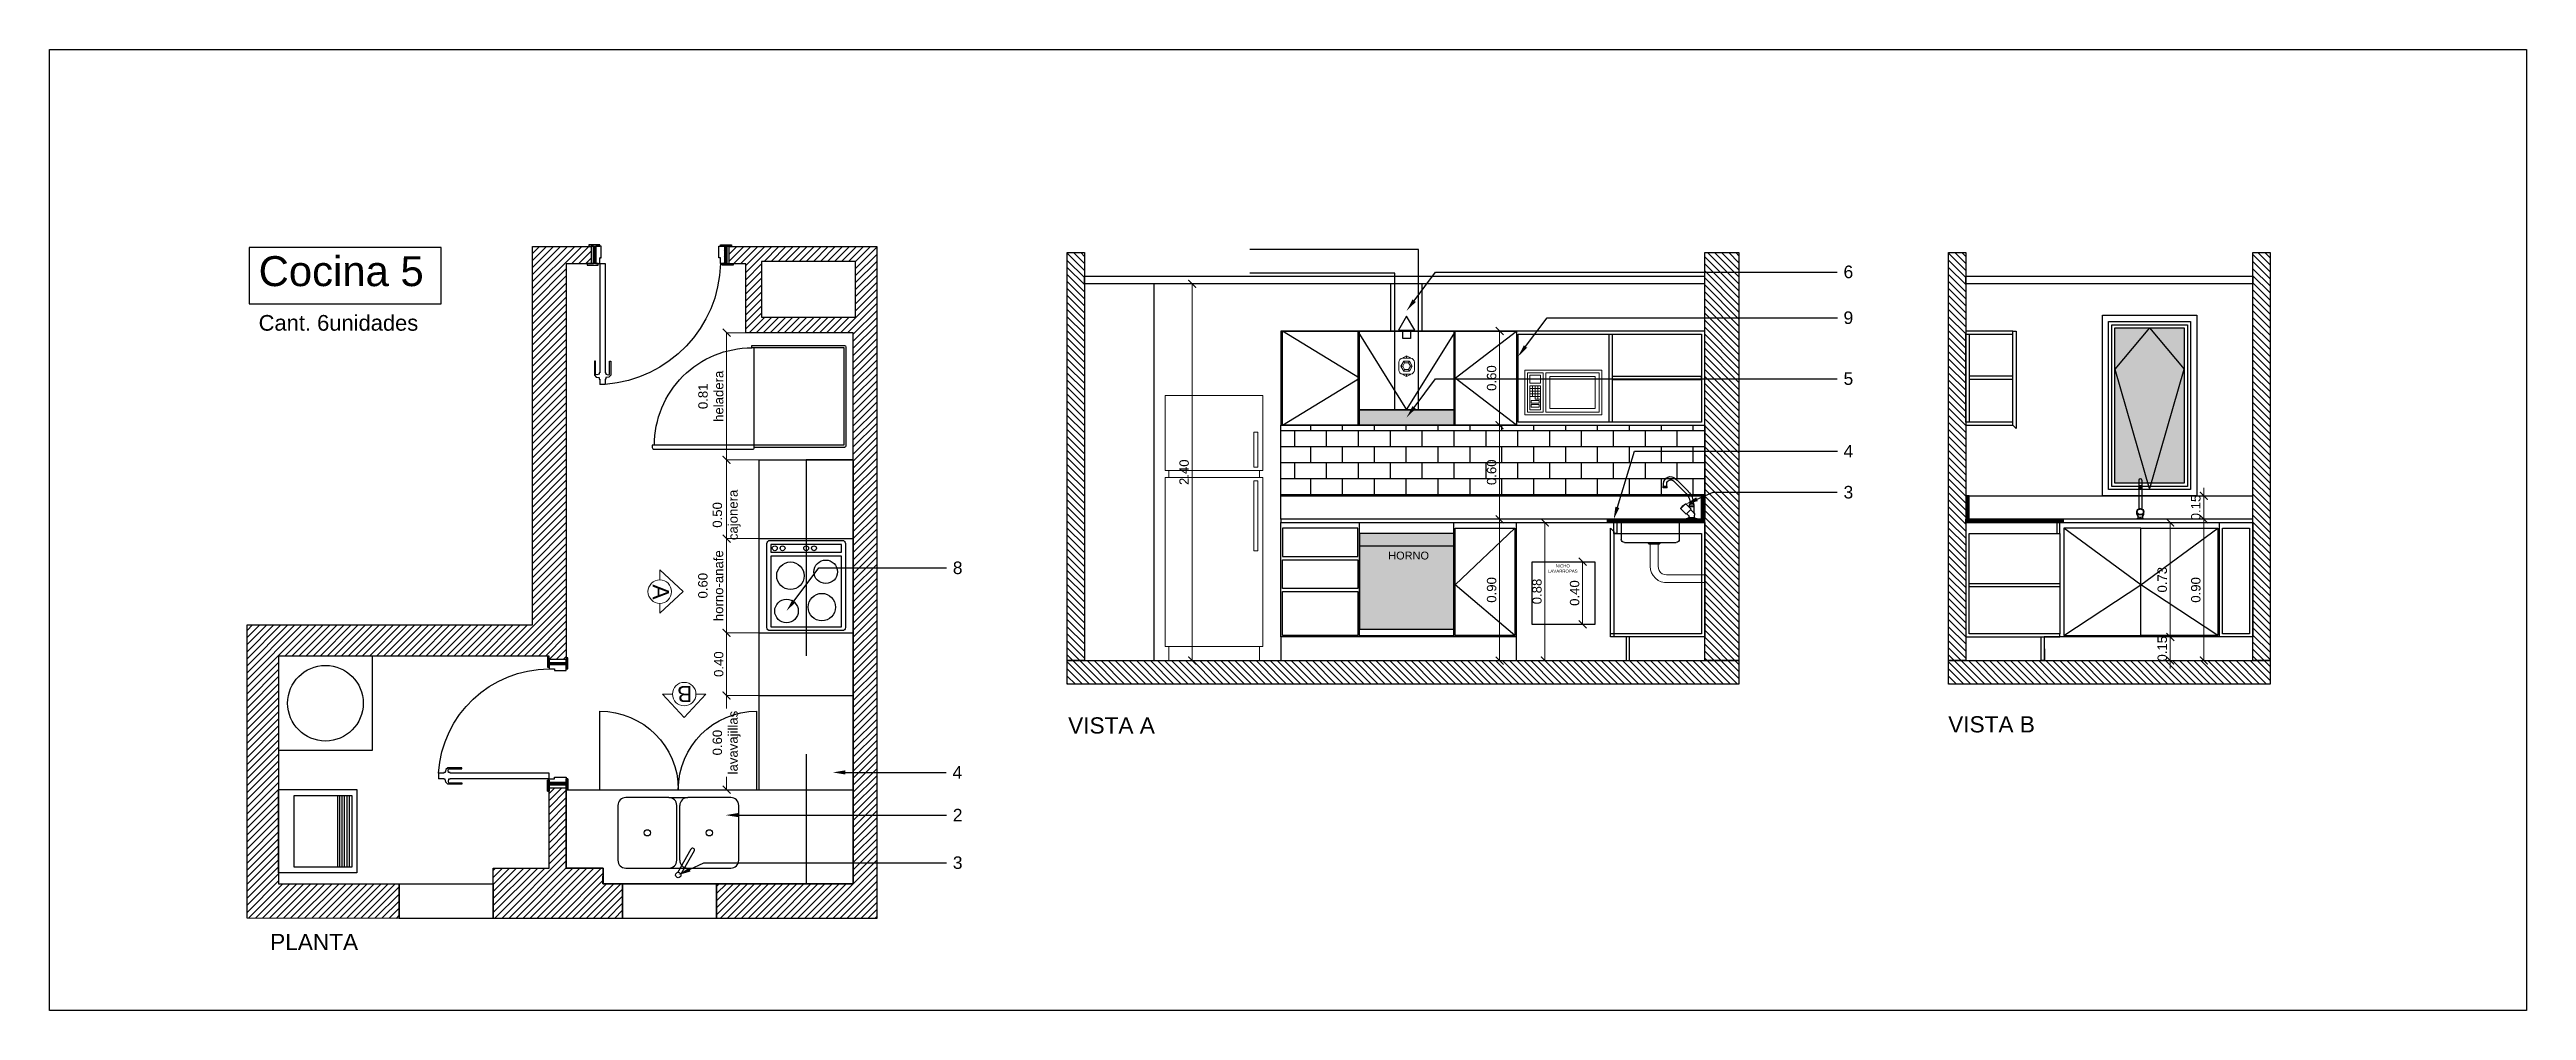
# Model space of a CAD drawing. Header units: metres. Extents: x 197.9 to 264.6, y -20.1 to 17.4.
# Drawn here: x 244.14 to 259.93, y -13.26 to -7.13 of the extents above; entities that cross this region are included whole.
import ezdxf
from ezdxf import colors
from ezdxf.entities.mleader import LeaderData, LeaderLine
from ezdxf.math import Vec2, Vec3

# ---------------------------------------------------------------- set-up
doc = ezdxf.new("R2010")
doc.units = ezdxf.units.M
doc.header["$LTSCALE"] = 10
doc.linetypes.add('e3II-arq-DET-11-planta-Nivel 2 a 6$0$HIDDEN2', pattern=[0.1875, 0.125, -0.0625])
doc.linetypes.add('HIDDEN2', pattern=[0.1875, 0.125, -0.0625])
for name, color, linetype in [('0.1', 1, 'Continuous'), ('0.2', 2, 'Continuous'), ('0.3', 3, 'Continuous'), ('A-ABERTURAS', 2, 'Continuous'), ('A-EQUIPAMIENTO', 251, 'Continuous'), ('A-EQUIPAMIENTO FIJO', 1, 'Continuous'), ('A-MUROS', 6, 'Continuous'), ('A-REVOQUE', 1, 'Continuous'), ('A-TEXTOS', 2, 'Continuous'), ('A_Cotas', 1, 'Continuous'), ('A_Proyeccion', 1, 'Continuous'), ('aberturas', 2, 'Continuous'), ('eh hatch', 76, 'Continuous'), ('Expresión Vidrio', 252, 'Continuous'), ('RELLENO', 251, 'Continuous'), ('Sanitarios', 2, 'Continuous'), ('Textos', 2, 'Continuous')]:
    doc.layers.add(name, color=color, linetype=linetype)
for name, color, linetype, lineweight in [('A-COTAS', 1, 'Continuous', 5), ('A-RELLENOS', 251, 'Continuous', 5), ('FO-Hachuras dos pilares', 8, 'Continuous', 5), ('MUEBLES', 8, 'Continuous', 5)]:
    doc.layers.add(name, color=color, linetype=linetype, lineweight=lineweight)
doc.styles.add('ARIAL', font='arial.ttf')
doc.styles.get("Standard").update_dxf_attribs({"font": 'arial.ttf'})
doc.dimstyles.new('A2 1-1 m', dxfattribs={"dimtxt": 1, "dimasz": 1, "dimexe": 0, "dimexo": 0, "dimgap": 0.5, "dimtad": 1, "dimzin": 1, "dimdsep": 46, "dimtxsty": 'Standard', "dimblk": 'ARCHTICK', "dimcen": 1, "dimclrd": 256, "dimclre": 8, "dimclrt": 2, "dimazin": 2, "dimtfac": 1, "dimtix": 1, "dimtmove": 2, "dimatfit": 3, "dimfxl": 2.83, "dimtolj": 1, "dimtzin": 0, "dimlwd": -1, "dimlwe": 5, "dimarcsym": 0})
pattern_1 = [(45, (49.043318, -32.703192), (-0.0224506403, 0.0224506403), [])]

msp = doc.modelspace()

# ---------------------------------------------------------------- texts
at = {"layer": 'A-TEXTOS'}
for s, width, heights, insert, char_height, attachment_point in [('\\pxqr;HORNO', 0.3998, [0], (252.533, -10.332), 0.05, 1), ('\\pxqc;NICHO\\PLAVARROPAS', 0.64927, [0.145], (253.461, -10.413), 0.02, 1), ('\\pxqr;VISTA A', 0.77704, [0], (250.408, -11.388), 0.10318, 1), ('\\pxqr;VISTA B', 0.77704, [0], (256.795, -11.381), 0.10318, 3), ('\\pxqr;PLANTA', 0.77704, [0], (245.329, -12.768), 0.10318, 1)]:
    msp.add_mtext_dynamic_manual_height_columns(s, width=width, gutter_width=1, heights=heights, dxfattribs=dict(at, insert=insert, char_height=char_height, attachment_point=attachment_point))
at = {"layer": 'Textos', "attachment_point": 1}
for s, width, insert, char_height in [('Cocina 5', 1.17045, (245.472, -8.449), 0.1909), ('Cant. 6unidades', 1.43221, (245.472, -8.824), 0.1)]:
    msp.add_mtext_dynamic_manual_height_columns(s, width=width, gutter_width=29.822, heights=[0], dxfattribs=dict(at, insert=insert, char_height=char_height))

# ---------------------------------------------------------------- blocks, each defined once
blk = doc.blocks.new('A$C63204314')
for p, q in [((0.64, 0), (0.01, 0)), ((0, -0.01), (0, -0.585)), ((0.65, -0.6), (0.65, -0.01)), ((0, -0.585), (0.014, -0.585)), ((0.636, -0.6), (0.65, -0.6))]:
    blk.add_line(p, q)
at = {"color": 1}
blk.add_line((0.014, -0.585), (0.636, -0.585), dxfattribs=at)
blk.add_lwpolyline([(0.636, -0.6), (0.636, -0.586), (0.636, -0.014), (0.014, -0.014), (0.014, -0.585)])
blk.add_lwpolyline([(0.014, -0.585), (0.014, -1.235), (-0.001, -1.235, -0.414214), (-0.011, -1.225), (-0.011, -0.595, -0.414214), (-0.001, -0.585)], format="xyb", close=True)
for centre, start, end in [((0.01, -0.01), 90, 180), ((0.64, -0.01), 0, 90)]:
    blk.add_arc(centre, 0.01, start, end)
blk.add_arc((0.014, -0.6), 0.621, 270, 0, dxfattribs=at)
blk = doc.blocks.new('Lpd')
at = {"linetype": 'Continuous'}
for p, q in [((-0.06, 0.2), (-0.335, 0.2)), ((-0.102, 0.09), (-0.017, 0.239)), ((0.003, 0.227), (-0.082, 0.078)), ((0.06, 0.2), (-0.06, 0.2)), ((0.335, 0.2), (0.06, 0.2)), ((-0.385, 0.15), (-0.385, -0.2)), ((-0.01, 0.15), (-0.01, -0.2)), ((0.01, 0.15), (0.01, -0.2)), ((0.385, -0.2), (0.385, 0.15)), ((-0.335, -0.25), (-0.06, -0.25)), ((0.06, -0.25), (-0.06, -0.25)), ((0.06, -0.25), (0.335, -0.25))]:
    blk.add_line(p, q, dxfattribs=at)
blk.add_circle((0, 0.244), 0.0173, dxfattribs=at)
for centre in [(-0.198, -0.025), (0.197, -0.025)]:
    blk.add_circle(centre, 0.02)
for centre, radius, start, end in [((-0.335, 0.15), 0.05, 90, 180), ((-0.06, 0.15), 0.05, 0, 90), ((0.06, 0.15), 0.05, 90, 180), ((0.335, 0.15), 0.05, 0, 90), ((-0.092, 0.084), 0.0116, 150, 330), ((-0.335, -0.2), 0.05, 180, 270), ((-0.06, -0.2), 0.05, 270, 0), ((0.06, -0.2), 0.05, 180, 270), ((0.335, -0.2), 0.05, 270, 0)]:
    blk.add_arc(centre, radius, start, end, dxfattribs=at)
blk = doc.blocks.new('hoja 75')
for p, q in [((2946.88, 1180.964), (2947.577, 1180.964)), ((2946.88, 1180.964), (2946.88, 1180.928)), ((2946.88, 1180.928), (2947.577, 1180.928)), ((2947.502, 1180.998), (2947.591, 1180.998)), ((2947.502, 1180.99), (2947.502, 1180.998)), ((2947.588, 1180.99), (2947.502, 1180.99)), ((2947.588, 1180.902), (2947.502, 1180.902)), ((2947.502, 1180.902), (2947.502, 1180.893)), ((2947.577, 1180.964), (2947.577, 1180.968)), ((2947.577, 1180.968), (2947.586, 1180.968)), ((2947.577, 1180.928), (2947.577, 1180.924)), ((2947.577, 1180.924), (2947.586, 1180.924)), ((2947.586, 1180.968), (2947.589, 1180.982)), ((2947.586, 1180.924), (2947.589, 1180.909)), ((2947.589, 1180.982), (2947.588, 1180.99)), ((2947.589, 1180.909), (2947.588, 1180.902)), ((2947.591, 1180.998), (2947.604, 1180.986)), ((2947.591, 1180.893), (2947.604, 1180.905)), ((2947.604, 1180.986), (2947.607, 1180.967)), ((2947.604, 1180.905), (2947.607, 1180.925)), ((2947.607, 1180.967), (2947.617, 1180.967)), ((2947.607, 1180.925), (2947.617, 1180.925)), ((2947.617, 1180.967), (2947.617, 1180.964)), ((2947.617, 1180.964), (2947.65, 1180.964)), ((2947.617, 1180.928), (2947.65, 1180.928)), ((2947.617, 1180.925), (2947.617, 1180.928)), ((2947.65, 1180.928), (2947.65, 1180.964)), ((2947.502, 1180.893), (2947.591, 1180.893))]:
    blk.add_line(p, q)
blk = doc.blocks.new('A$C30CA3CF2')
at = {"transparency": 33554661}
h = blk.add_hatch(dxfattribs=at)
h.set_pattern_fill('ANSI31', color=1, scale=0.001, angle=180, style=0)
h.set_pattern_definition([(225, (3011.2897267, 1180.500286), (0.0022450640303, -0.0022450640303), [])])
h.paths.add_polyline_path([(1.609, 0.702), (1.624, 0.702), (1.624, 0.812), (1.609, 0.812)])
h.paths.add_polyline_path([(0.774, 0.702), (0.789, 0.702), (0.789, 0.812), (0.774, 0.812)])
for p, q in [((0.774, 0.812), (0.754, 0.812)), ((1.624, 0.812), (1.644, 0.812)), ((0.824, 0.776), (0.814, 0.776)), ((1.574, 0.702), (1.654, 0.702))]:
    blk.add_line(p, q, dxfattribs=at)
for points in [[(0.734, 0.822), (0.804, 0.822), (0.804, 0.812), (0.734, 0.812)], [(1.664, 0.822), (1.594, 0.822), (1.594, 0.812), (1.664, 0.812)], [(0.744, 0.702), (0.814, 0.702), (0.814, 0.692), (0.744, 0.692)], [(1.654, 0.702), (1.584, 0.702), (1.584, 0.692), (1.654, 0.692)]]:
    blk.add_lwpolyline(points, close=True, dxfattribs=at)
at = {"color": 0, "linetype": 'ByBlock', "transparency": 33554661}
for points in [[(0.759, 0.812), (0.774, 0.812), (0.774, 0.702), (0.759, 0.702)], [(0.789, 0.812), (0.814, 0.812), (0.814, 0.776), (0.824, 0.776), (0.824, 0.702), (0.789, 0.702)], [(1.609, 0.812), (1.584, 0.812), (1.584, 0.776), (1.574, 0.776), (1.574, 0.702), (1.609, 0.702)], [(1.624, 0.812), (1.639, 0.812), (1.639, 0.702), (1.624, 0.702)]]:
    blk.add_lwpolyline(points, close=True, dxfattribs=at)
at = {"color": 1, "transparency": 33554661}
blk.add_arc((0.792, 0.792), 0.792, 1.4466, 85.8096, dxfattribs=at)
at = {"transparency": 33554661, "rotation": 90}
blk.add_blockref('hoja 75', (1181.778, -2946.068), dxfattribs=at)
blk.add_blockref('hoja 75', (1181.778, -2946.068), dxfattribs=at)
blk = doc.blocks.new('Cocelpl')
at = {"layer": 'A-EQUIPAMIENTO FIJO'}
blk.add_lwpolyline([(-0.5, -0.2675), (-0.5, 0.2675, -0.4142136), (-0.48, 0.2875), (-0.02, 0.2875, -0.4142136), (0, 0.2675), (0, -0.2675, -0.4142136), (-0.02, -0.2875), (-0.48, -0.2875, -0.4142136)], format="xyb", close=True, dxfattribs=at)
for points in [[(-0.475, 0.2625), (-0.475, -0.1875), (-0.025, -0.1875), (-0.025, 0.2625)], [(-0.475, -0.2125), (-0.475, -0.2625), (-0.025, -0.2625), (-0.025, -0.2125)]]:
    blk.add_lwpolyline(points, close=True, dxfattribs=at)
for centre, radius in [((-0.35, 0.1375), 0.0875), ((-0.125, 0.1625), 0.075), ((-0.15, -0.0625), 0.0875), ((-0.375, -0.0875), 0.075), ((-0.3, -0.2375), 0.0156), ((-0.25, -0.2375), 0.0156), ((-0.1, -0.2375), 0.0156), ((-0.05, -0.2375), 0.0156)]:
    blk.add_circle(centre, radius, dxfattribs=at)
blk = doc.blocks.new('_ArchTick')
at = {"color": 0, "linetype": 'ByBlock', "const_width": 0.15}
blk.add_lwpolyline([(-0.5, -0.5), (0.5, 0.5)], dxfattribs=at)
blk = doc.blocks.new('*D114')
at = {"layer": 'A-COTAS', "color": 8, "lineweight": 5, "transparency": 16777216}
for p, q in [((248.662, -10.249), (248.455, -10.249)), ((248.662, -10.849), (248.455, -10.849))]:
    blk.add_line(p, q, dxfattribs=at)
at = {"layer": 'A-COTAS', "transparency": 16777216}
blk.add_line((248.455, -10.249), (248.455, -10.849), dxfattribs=at)
at = {"layer": 'Defpoints', "color": 0, "transparency": 16777216}
for p in [(248.662, -10.249), (248.455, -10.849), (248.662, -10.849)]:
    blk.add_point(p, dxfattribs=at)
at = {"layer": 'A-COTAS', "transparency": 16777216, "xscale": 0.05, "yscale": 0.05, "zscale": 0.05}
for p, rotation in [((248.455, -10.249), 90), ((248.455, -10.849), 270)]:
    blk.add_blockref('_ArchTick', p, dxfattribs=dict(at, rotation=rotation))
at = {"layer": 'A-COTAS', "color": 2, "transparency": 16777216, "insert": (248.354, -10.549), "char_height": 0.06, "attachment_point": 5, "rotation": 90}
blk.add_mtext('\\A1;0.60\\Phorno-anafe', dxfattribs=at)
blk = doc.blocks.new('*D115')
at = {"layer": 'A-COTAS', "color": 8, "lineweight": 5, "transparency": 16777216}
for p, q in [((248.662, -10.849), (248.455, -10.849)), ((248.662, -11.249), (248.455, -11.249))]:
    blk.add_line(p, q, dxfattribs=at)
at = {"layer": 'A-COTAS', "transparency": 16777216}
blk.add_line((248.455, -10.849), (248.455, -11.249), dxfattribs=at)
at = {"layer": 'Defpoints', "color": 0, "transparency": 16777216}
for p in [(248.662, -10.849), (248.455, -11.249), (248.662, -11.249)]:
    blk.add_point(p, dxfattribs=at)
at = {"layer": 'A-COTAS', "transparency": 16777216, "xscale": 0.05, "yscale": 0.05, "zscale": 0.05}
for p, rotation in [((248.455, -10.849), 90), ((248.455, -11.249), 270)]:
    blk.add_blockref('_ArchTick', p, dxfattribs=dict(at, rotation=rotation))
at = {"layer": 'A-COTAS', "color": 2, "transparency": 16777216, "insert": (248.405, -11.049), "char_height": 0.06, "attachment_point": 5, "rotation": 90}
blk.add_mtext('\\A1;0.40', dxfattribs=at)
blk = doc.blocks.new('*D116')
at = {"layer": 'A-COTAS', "transparency": 16777216}
for p, q in [((248.455, -9.747), (248.455, -9.697)), ((248.455, -10.249), (248.455, -9.747)), ((248.455, -10.249), (248.455, -10.299))]:
    blk.add_line(p, q, dxfattribs=at)
at = {"layer": 'A-COTAS', "color": 8, "lineweight": 5, "transparency": 16777216}
for p, q in [((248.662, -9.747), (248.455, -9.747)), ((248.662, -10.249), (248.455, -10.249))]:
    blk.add_line(p, q, dxfattribs=at)
at = {"layer": 'Defpoints', "color": 0, "transparency": 16777216}
for p in [(248.455, -9.747), (248.662, -9.747), (248.662, -10.249)]:
    blk.add_point(p, dxfattribs=at)
at = {"layer": 'A-COTAS', "transparency": 16777216, "xscale": 0.05, "yscale": 0.05, "zscale": 0.05}
for p, rotation in [((248.455, -9.747), 270), ((248.455, -10.249), 90)]:
    blk.add_blockref('_ArchTick', p, dxfattribs=dict(at, rotation=rotation))
at = {"layer": 'A-COTAS', "color": 2, "transparency": 16777216, "insert": (248.455, -10.098), "char_height": 0.06, "attachment_point": 5, "rotation": 90}
blk.add_mtext('\\A1;0.50\\Pcajonera', dxfattribs=at)
blk = doc.blocks.new('*D117')
at = {"layer": 'A-COTAS', "color": 8, "lineweight": 5, "transparency": 16777216}
for p, q in [((248.662, -8.937), (248.455, -8.937)), ((248.662, -9.747), (248.455, -9.747))]:
    blk.add_line(p, q, dxfattribs=at)
at = {"layer": 'A-COTAS', "transparency": 16777216}
blk.add_line((248.455, -9.747), (248.455, -8.937), dxfattribs=at)
at = {"layer": 'Defpoints', "color": 0, "transparency": 16777216}
for p in [(248.455, -8.937), (248.662, -8.937), (248.662, -9.747)]:
    blk.add_point(p, dxfattribs=at)
at = {"layer": 'A-COTAS', "transparency": 16777216, "xscale": 0.05, "yscale": 0.05, "zscale": 0.05}
for p, rotation in [((248.455, -8.937), 90), ((248.455, -9.747), 270)]:
    blk.add_blockref('_ArchTick', p, dxfattribs=dict(at, rotation=rotation))
at = {"layer": 'A-COTAS', "color": 2, "transparency": 16777216, "insert": (248.355, -9.342), "char_height": 0.06, "attachment_point": 5, "rotation": 90}
blk.add_mtext('\\A1;0.81\\Pheladera', dxfattribs=at)
blk = doc.blocks.new('A$C5e95c209')
at = {"transparency": 33554661}
h = blk.add_hatch(dxfattribs=at)
h.set_pattern_fill('ANSI31', color=1, scale=0.001, angle=270, style=0)
h.set_pattern_definition([(315, (-101.90656, 42.5485392), (0.00224506403, 0.00224506403), [])])
h.paths.add_polyline_path([(0.01, 0.035), (0.01, -0.075), (0.025, -0.075), (0.025, 0.035)])
h = blk.add_hatch(dxfattribs=at)
h.set_pattern_fill('ANSI31', color=1, scale=0.001, angle=270, style=0)
h.set_pattern_definition([(315, (2946.854893, 1180.7247833), (0.0022450640303, 0.0022450640303), [])])
h.paths.add_polyline_path([(0.775, -0.075), (0.775, 0.035), (0.79, 0.035), (0.79, -0.075)])
at = {"color": 2, "transparency": 33554661}
for p, q in [((0.68, 0.68), (0.691, 0.693)), ((0.68, 0.68), (0.691, 0.693)), ((0.68, 0.591), (0.68, 0.68)), ((0.68, 0.591), (0.68, 0.68)), ((0.696, 0.678), (0.688, 0.676)), ((0.696, 0.678), (0.688, 0.676)), ((0.688, 0.676), (0.688, 0.591)), ((0.688, 0.676), (0.688, 0.591)), ((0.691, 0.693), (0.711, 0.696)), ((0.691, 0.693), (0.711, 0.696)), ((0.71, 0.675), (0.696, 0.678)), ((0.71, 0.675), (0.696, 0.678)), ((0.71, 0.666), (0.71, 0.675)), ((0.71, 0.666), (0.71, 0.675)), ((0.714, 0.666), (0.71, 0.666)), ((0.714, 0.666), (0.71, 0.666)), ((0.711, 0.705), (0.714, 0.705)), ((0.711, 0.696), (0.711, 0.705)), ((0.711, 0.705), (0.714, 0.705)), ((0.711, 0.696), (0.711, 0.705)), ((0.714, 0.705), (0.714, 0.739)), ((0.714, 0.739), (0.75, 0.739)), ((0.714, 0.705), (0.714, 0.739)), ((0.714, 0.739), (0.75, 0.739)), ((0.714, 0.035), (0.714, 0.666)), ((0.714, 0.035), (0.714, 0.666)), ((0.75, 0.705), (0.75, 0.739)), ((0.75, 0.705), (0.75, 0.739)), ((0.753, 0.705), (0.75, 0.705)), ((0.753, 0.705), (0.75, 0.705)), ((0.75, 0.035), (0.75, 0.666)), ((0.75, 0.666), (0.754, 0.666)), ((0.75, 0.035), (0.75, 0.666)), ((0.75, 0.666), (0.754, 0.666)), ((0.753, 0.696), (0.753, 0.705)), ((0.753, 0.696), (0.753, 0.705)), ((0.773, 0.693), (0.753, 0.696)), ((0.773, 0.693), (0.753, 0.696)), ((0.754, 0.675), (0.768, 0.678)), ((0.754, 0.675), (0.768, 0.678)), ((0.754, 0.666), (0.754, 0.675)), ((0.754, 0.666), (0.754, 0.675)), ((0.768, 0.678), (0.776, 0.676)), ((0.768, 0.678), (0.776, 0.676)), ((0.784, 0.68), (0.773, 0.693)), ((0.784, 0.68), (0.773, 0.693)), ((0.776, 0.676), (0.776, 0.591)), ((0.776, 0.676), (0.776, 0.591)), ((0.784, 0.591), (0.784, 0.68)), ((0.784, 0.591), (0.784, 0.68)), ((0.688, 0.591), (0.68, 0.591)), ((0.688, 0.591), (0.68, 0.591)), ((0.776, 0.591), (0.784, 0.591)), ((0.776, 0.591), (0.784, 0.591)), ((0.01, 0.035), (-0.01, 0.035)), ((0.75, 0.035), (0.714, 0.035)), ((0.75, 0.035), (0.714, 0.035)), ((0.79, 0.035), (0.81, 0.035)), ((0.01, -0.075), (-0.01, -0.075)), ((0.79, -0.075), (0.81, -0.075))]:
    blk.add_line(p, q, dxfattribs=at)
for points in [[(-0.03, 0.045), (0.04, 0.045), (0.04, 0.035), (-0.03, 0.035)], [(0.83, 0.045), (0.76, 0.045), (0.76, 0.035), (0.83, 0.035)], [(-0.02, -0.075), (0.05, -0.075), (0.05, -0.085), (-0.02, -0.085)]]:
    blk.add_lwpolyline(points, close=True, dxfattribs=at)
at = {"color": 2, "linetype": 'ByBlock', "transparency": 33554661}
for points in [[(-0.01, 0.035), (0.01, 0.035), (0.01, -0.075), (-0.01, -0.075)], [(0.025, 0.035), (0.05, 0.035), (0.05, -0.001), (0.06, -0.001), (0.06, -0.075), (0.025, -0.075)], [(0.775, 0.035), (0.75, 0.035), (0.75, -0.001), (0.74, -0.001), (0.74, -0.075), (0.775, -0.075)], [(0.83, 0.045), (0.83, 0.035), (0.76, 0.035), (0.76, 0.045)], [(0.81, 0.035), (0.79, 0.035), (0.79, -0.075), (0.81, -0.075)], [(0.82, -0.075), (0.82, -0.085), (0.75, -0.085), (0.75, -0.075)]]:
    blk.add_lwpolyline(points, close=True, dxfattribs=at)
at = {"transparency": 33554661}
blk.add_lwpolyline([(0.82, -0.075), (0.75, -0.075), (0.75, -0.085), (0.82, -0.085)], close=True, dxfattribs=at)
at = {"color": 1, "transparency": 33554661}
blk.add_arc((0.759, 0.032), 0.709, 93.613, 179.7206, dxfattribs=at)
at = {"layer": 'A-MUROS', "color": 2}
blk.add_line((0.775, 0.02), (0.775, -0.06), dxfattribs=at)
at = {"layer": 'A-REVOQUE', "color": 2}
for p, q in [((0.775, 0.02), (0.775, 0.035)), ((0.775, -0.075), (0.775, -0.06))]:
    blk.add_line(p, q, dxfattribs=at)
blk = doc.blocks.new('A$C4390fad8')
at = {"linetype": 'HIDDEN2'}
for points in [[(0, 0.5), (0.5, 0.5)], [(0, -0.5), (0.5, -0.5)]]:
    blk.add_lwpolyline(points, dxfattribs=at)
for centre, start, end in [((0, 0.5), 270, 360), ((0, -0.5), 0, 90)]:
    blk.add_arc(centre, 0.5, start, end, dxfattribs=at)
blk = doc.blocks.new('*D129')
at = {"layer": 'A-COTAS', "color": 8, "lineweight": 5, "transparency": 16777216}
for p, q in [((248.662, -11.249), (248.455, -11.249)), ((248.662, -11.849), (248.455, -11.849))]:
    blk.add_line(p, q, dxfattribs=at)
at = {"layer": 'A-COTAS', "transparency": 16777216}
for p, q in [((248.455, -11.249), (248.455, -11.331)), ((248.455, -11.849), (248.455, -11.768))]:
    blk.add_line(p, q, dxfattribs=at)
at = {"layer": 'Defpoints', "color": 0, "transparency": 16777216}
for p in [(248.662, -11.249), (248.455, -11.849), (248.662, -11.849)]:
    blk.add_point(p, dxfattribs=at)
at = {"layer": 'A-COTAS', "transparency": 16777216, "xscale": 0.05, "yscale": 0.05, "zscale": 0.05}
for p, rotation in [((248.455, -11.249), 90), ((248.455, -11.849), 270)]:
    blk.add_blockref('_ArchTick', p, dxfattribs=dict(at, rotation=rotation))
at = {"layer": 'A-COTAS', "color": 2, "transparency": 16777216, "insert": (248.455, -11.549), "char_height": 0.06, "attachment_point": 5, "rotation": 90}
blk.add_mtext('\\A1;0.60\\Plavavajillas', dxfattribs=at)
blk = doc.blocks.new('Microwave')
for p, q in [((18, 10), (22, 10)), ((19, 7), (19, 11)), ((20, 11), (20, 7)), ((21, 7), (21, 11)), ((22, 9), (18, 9)), ((18, 8), (22, 8)), ((22, 7), (18, 7)), ((20, 6), (18, 6)), ((19, 6), (19, 7)), ((20, 7), (20, 6))]:
    blk.add_line(p, q)
for points in [[(-5.22, 0), (-5.22, 17), (24, 17), (24, 0)], [(-4.22, 1), (-4.22, 16), (16, 16), (16, 1)], [(-2.72, 2.5), (-2.72, 14.5), (14.5, 14.5), (14.5, 2.5)], [(17, 1), (17, 16), (23, 16), (23, 1)], [(18, 12), (18, 15), (22, 15), (22, 12)], [(18, 2), (18, 11), (22, 11), (22, 2)], [(18.5, 4.5), (18.5, 5.5), (21.5, 5.5), (21.5, 4.5)], [(18.5, 3), (18.5, 4), (21.5, 4), (21.5, 3)]]:
    blk.add_lwpolyline(points, close=True)
blk = doc.blocks.new('MICRO FR')
at = {"layer": 'MUEBLES'}
blk.add_blockref('Microwave', (-23.75, -0.12), dxfattribs=at)
blk = doc.blocks.new('refri 90cm')
for p, q in [((47.353, -4.935), (47.353, -5.473)), ((48.053, -4.935), (47.353, -4.935)), ((48.053, -4.935), (48.053, -5.473)), ((47.388, -5.198), (47.388, -5.448)), ((47.418, -5.198), (47.388, -5.198)), ((47.418, -5.198), (47.418, -5.448)), ((48.053, -5.473), (47.353, -5.473)), ((47.378, -5.473), (47.378, -5.523)), ((47.418, -5.448), (47.388, -5.448)), ((48.028, -5.473), (48.028, -5.523)), ((47.353, -5.523), (47.353, -6.736)), ((48.053, -5.523), (47.353, -5.523)), ((47.388, -5.548), (47.388, -6.048)), ((47.418, -5.548), (47.388, -5.548)), ((47.418, -5.548), (47.418, -6.048)), ((48.053, -5.523), (48.053, -6.736)), ((47.418, -6.048), (47.388, -6.048)), ((48.053, -6.736), (47.353, -6.736)), ((47.378, -6.736), (47.378, -6.836)), ((48.028, -6.736), (48.028, -6.836)), ((48.028, -6.835), (47.378, -6.835))]:
    blk.add_line(p, q)
blk = doc.blocks.new('simb_chicote de cables')
at = {"layer": 'FO-Hachuras dos pilares'}
h = blk.add_hatch(dxfattribs=at)
h.set_pattern_fill('AR-CONC', color=253, scale=0.02)
h.paths.add_polyline_path([(204.222, 12.66), (204.21, 12.639), (204.222, 12.617), (204.247, 12.617), (204.26, 12.639), (204.247, 12.66)])
h = blk.add_hatch(dxfattribs=at)
h.set_pattern_fill('AR-CONC', color=253, scale=0.02)
h.paths.add_polyline_path([(204.26, 12.639), (204.247, 12.66), (204.222, 12.66), (204.21, 12.639), (204.222, 12.617), (204.247, 12.617)])
h = blk.add_hatch(dxfattribs=at)
h.set_pattern_fill('ANGLE', color=253)
h.set_pattern_definition([(0, (0, 0), (0, 6.985), [5.08, -1.905]), (90, (0, 0), (-6.985, 4e-16), [5.08, -1.905])])
h.paths.add_polyline_path([(204.247, 12.66), (204.222, 12.66), (204.21, 12.639), (204.222, 12.617), (204.247, 12.617), (204.26, 12.639)])
at = {"lineweight": 5}
for p, q in [((204.21, 12.639), (204.198, 12.639)), ((204.222, 12.66), (204.217, 12.67)), ((204.235, 12.689), (204.235, 12.704)), ((204.247, 12.66), (204.253, 12.67)), ((204.26, 12.639), (204.271, 12.639)), ((204.222, 12.617), (204.217, 12.607)), ((204.235, 12.589), (204.235, 12.574)), ((204.247, 12.617), (204.253, 12.607))]:
    blk.add_line(p, q, dxfattribs=at)
at = {"lineweight": 9}
for points in [[(204.185, 12.614), (204.185, 12.664)], [(204.21, 12.689), (204.26, 12.689)], [(204.285, 12.664), (204.285, 12.614)], [(204.26, 12.589), (204.21, 12.589)]]:
    blk.add_lwpolyline(points, dxfattribs=at)
at = {"lineweight": 5}
for points in [[(204.271, 12.639), (204.253, 12.67), (204.217, 12.67), (204.198, 12.639), (204.217, 12.607), (204.253, 12.607)], [(204.26, 12.639), (204.247, 12.66), (204.222, 12.66), (204.21, 12.639), (204.222, 12.617), (204.247, 12.617)]]:
    blk.add_lwpolyline(points, close=True, dxfattribs=at)
for points in [[(204.26, 12.689), (204.255, 12.694), (204.235, 12.704), (204.215, 12.694), (204.21, 12.689)], [(204.22, 12.689), (204.215, 12.694)], [(204.255, 12.694), (204.25, 12.689)], [(204.26, 12.589), (204.255, 12.584), (204.235, 12.574), (204.215, 12.584), (204.21, 12.589)], [(204.22, 12.589), (204.215, 12.584)], [(204.255, 12.584), (204.25, 12.589)]]:
    blk.add_lwpolyline(points, dxfattribs=at)
at = {"lineweight": 9}
for centre, start, end in [((204.21, 12.664), 90, 180), ((204.26, 12.664), 0, 90), ((204.21, 12.614), 180, 270), ((204.26, 12.614), 270, 0)]:
    blk.add_arc(centre, 0.025, start, end, dxfattribs=at)
blk = doc.blocks.new('simb_salida de extractor')
for points in [[(204.541, 12.728), (204.489, 12.638), (204.593, 12.638)], [(204.516, 12.638), (204.566, 12.638), (204.566, 12.586), (204.516, 12.586)]]:
    blk.add_lwpolyline(points, close=True)
blk = doc.blocks.new('grif')
at = {"color": 2, "linetype": 'ByBlock'}
for p, q in [((187.194, 3.07), (187.265, 3.141)), ((187.208, 3.056), (187.279, 3.127)), ((187.275, 3.151), (187.265, 3.141)), ((187.289, 3.137), (187.279, 3.127)), ((187.329, 3.092), (187.329, 3.102)), ((187.329, 3.102), (187.354, 3.102)), ((187.329, 3.092), (187.354, 3.092)), ((187.332, 3.102), (187.332, 3.123)), ((187.352, 3.102), (187.352, 3.123)), ((187.354, 3.092), (187.354, 3.102)), ((187.154, 2.902), (187.137, 2.894)), ((187.137, 2.892), (187.137, 2.894)), ((187.137, 2.894), (187.207, 2.894)), ((187.137, 2.892), (187.207, 2.892)), ((187.154, 2.902), (187.154, 2.919)), ((187.154, 2.902), (187.189, 2.902)), ((187.157, 2.982), (187.162, 2.992)), ((187.157, 2.929), (187.157, 2.982)), ((187.157, 2.982), (187.187, 2.982)), ((187.157, 2.972), (187.187, 2.972)), ((187.16, 2.933), (187.179, 2.952)), ((187.162, 2.992), (187.182, 2.992)), ((187.176, 2.956), (187.21, 2.99)), ((187.176, 2.956), (187.208, 2.924)), ((187.187, 2.982), (187.182, 2.992)), ((187.187, 2.967), (187.187, 2.982)), ((187.189, 2.902), (187.189, 2.912)), ((187.189, 2.902), (187.207, 2.894)), ((187.19, 2.914), (187.204, 2.927)), ((187.207, 2.892), (187.207, 2.894)), ((187.208, 2.924), (187.242, 2.958)), ((187.212, 2.99), (187.24, 2.962))]:
    blk.add_line(p, q, dxfattribs=at)
for centre, radius, start, end in [((187.307, 3.119), 0.045, 0, 134.6829), ((187.272, 2.992), 0.11, 135, 180), ((187.272, 2.992), 0.09, 135, 180), ((187.307, 3.119), 0.025, 360, 134.4291), ((187.174, 2.919), 0.02, 135, 180), ((187.191, 2.912), 0.002, 135, 180), ((187.211, 2.989), 0.002, 59.9782, 135), ((187.172, 2.92), 0.0813, 30.0218, 59.9782), ((187.24, 2.96), 0.002, 315, 30.0218)]:
    blk.add_arc(centre, radius, start, end, dxfattribs=at)
blk = doc.blocks.new('A$Cbfe97c84')
at = {"layer": 'A_Cotas'}
for p, q in [((0.142, -0.019), (0.142, -0.128)), ((0.492, -0.148), (0.162, -0.148)), ((0.268, -0.157), (0.259, -0.148)), ((0.336, -0.157), (0.268, -0.157)), ((0.345, -0.148), (0.336, -0.157)), ((0.512, -0.019), (0.512, -0.128))]:
    blk.add_line(p, q, dxfattribs=at)
for centre, start, end in [((0.162, -0.128), 180, 270), ((0.492, -0.128), 270, 0)]:
    blk.add_arc(centre, 0.02, start, end, dxfattribs=at)
at = {"layer": 'A_Proyeccion', "lineweight": 0}
for points in [[(-0.02, -0.403), (0.215, -0.403), (0.236, -0.403), (0.257, -0.398), (0.276, -0.389), (0.294, -0.376), (0.308, -0.359), (0.318, -0.341), (0.325, -0.321), (0.327, -0.299), (0.327, -0.157)], [(0.277, -0.157), (0.277, -0.299), (0.275, -0.314), (0.27, -0.327), (0.261, -0.338), (0.25, -0.347), (0.237, -0.352), (0.223, -0.354), (-0.02, -0.354)]]:
    blk.add_lwpolyline(points, dxfattribs=at)
blk.add_blockref('grif', (-187.11, -2.892))
blk = doc.blocks.new('*D220')
at = {"layer": 'A-COTAS', "color": 8, "lineweight": 5, "transparency": 16777216}
for p, q in [((253.59, -10.396), (253.912, -10.396)), ((253.59, -10.796), (253.912, -10.796))]:
    blk.add_line(p, q, dxfattribs=at)
at = {"layer": 'A-COTAS', "transparency": 16777216}
blk.add_line((253.912, -10.396), (253.912, -10.796), dxfattribs=at)
at = {"layer": 'Defpoints', "color": 0, "transparency": 16777216}
for p in [(253.59, -10.396), (253.59, -10.796), (253.912, -10.796)]:
    blk.add_point(p, dxfattribs=at)
at = {"layer": 'A-COTAS', "transparency": 16777216, "xscale": 0.05, "yscale": 0.05, "zscale": 0.05}
for p, rotation in [((253.912, -10.396), 90), ((253.912, -10.796), 270)]:
    blk.add_blockref('_ArchTick', p, dxfattribs=dict(at, rotation=rotation))
at = {"layer": 'A-COTAS', "color": 2, "transparency": 16777216, "insert": (253.861, -10.596), "char_height": 0.06, "attachment_point": 5, "rotation": 90}
blk.add_mtext('\\A1;0.40', dxfattribs=at)
blk = doc.blocks.new('*D228')
at = {"layer": 'A-COTAS', "color": 8, "lineweight": 5, "transparency": 16777216}
for p, q in [((253.873, -10.146), (253.671, -10.146)), ((253.873, -11.026), (253.671, -11.026))]:
    blk.add_line(p, q, dxfattribs=at)
at = {"layer": 'A-COTAS', "transparency": 16777216}
blk.add_line((253.671, -10.146), (253.671, -11.026), dxfattribs=at)
at = {"layer": 'Defpoints', "color": 0, "transparency": 16777216}
for p in [(253.873, -10.146), (253.671, -11.026), (253.873, -11.026)]:
    blk.add_point(p, dxfattribs=at)
at = {"layer": 'A-COTAS', "transparency": 16777216, "xscale": 0.05, "yscale": 0.05, "zscale": 0.05}
for p, rotation in [((253.671, -10.146), 90), ((253.671, -11.026), 270)]:
    blk.add_blockref('_ArchTick', p, dxfattribs=dict(at, rotation=rotation))
at = {"layer": 'A-COTAS', "color": 2, "transparency": 16777216, "insert": (253.621, -10.586), "char_height": 0.06, "attachment_point": 5, "rotation": 90}
blk.add_mtext('\\A1;0.88', dxfattribs=at)
blk = doc.blocks.new('*D227')
at = {"layer": 'A-COTAS', "color": 8, "lineweight": 5, "transparency": 16777216}
for p, q in [((253.59, -10.126), (253.383, -10.126)), ((253.637, -11.026), (253.383, -11.026))]:
    blk.add_line(p, q, dxfattribs=at)
at = {"layer": 'A-COTAS', "transparency": 16777216}
blk.add_line((253.383, -10.126), (253.383, -11.026), dxfattribs=at)
at = {"layer": 'Defpoints', "color": 0, "transparency": 16777216}
for p in [(253.59, -10.126), (253.383, -11.026), (253.637, -11.026)]:
    blk.add_point(p, dxfattribs=at)
at = {"layer": 'A-COTAS', "transparency": 16777216, "xscale": 0.05, "yscale": 0.05, "zscale": 0.05}
for p, rotation in [((253.383, -10.126), 90), ((253.383, -11.026), 270)]:
    blk.add_blockref('_ArchTick', p, dxfattribs=dict(at, rotation=rotation))
at = {"layer": 'A-COTAS', "color": 2, "transparency": 16777216, "insert": (253.332, -10.576), "char_height": 0.06, "attachment_point": 5, "rotation": 90}
blk.add_mtext('\\A1;0.90', dxfattribs=at)
blk = doc.blocks.new('*D229')
at = {"layer": 'A-COTAS', "color": 8, "lineweight": 5, "transparency": 16777216}
for p, q in [((253.59, -9.526), (253.383, -9.526)), ((253.59, -10.126), (253.383, -10.126))]:
    blk.add_line(p, q, dxfattribs=at)
at = {"layer": 'A-COTAS', "transparency": 16777216}
blk.add_line((253.383, -10.126), (253.383, -9.526), dxfattribs=at)
at = {"layer": 'Defpoints', "color": 0, "transparency": 16777216}
for p in [(253.383, -9.526), (253.59, -9.526), (253.59, -10.126)]:
    blk.add_point(p, dxfattribs=at)
at = {"layer": 'A-COTAS', "transparency": 16777216, "xscale": 0.05, "yscale": 0.05, "zscale": 0.05}
for p, rotation in [((253.383, -9.526), 90), ((253.383, -10.126), 270)]:
    blk.add_blockref('_ArchTick', p, dxfattribs=dict(at, rotation=rotation))
at = {"layer": 'A-COTAS', "color": 2, "transparency": 16777216, "insert": (253.332, -9.826), "char_height": 0.06, "attachment_point": 5, "rotation": 90}
blk.add_mtext('\\A1;0.60', dxfattribs=at)
blk = doc.blocks.new('*D230')
at = {"layer": 'A-COTAS', "transparency": 16777216}
blk.add_line((253.383, -8.926), (253.383, -9.526), dxfattribs=at)
at = {"layer": 'A-COTAS', "color": 8, "lineweight": 5, "transparency": 16777216}
blk.add_line((253.436, -9.526), (253.383, -9.526), dxfattribs=at)
at = {"layer": 'Defpoints', "color": 0, "transparency": 16777216}
for p in [(253.383, -8.926), (253.383, -9.526), (253.436, -9.526)]:
    blk.add_point(p, dxfattribs=at)
at = {"layer": 'A-COTAS', "transparency": 16777216, "xscale": 0.05, "yscale": 0.05, "zscale": 0.05}
for p, rotation in [((253.383, -8.926), 90), ((253.383, -9.526), 270)]:
    blk.add_blockref('_ArchTick', p, dxfattribs=dict(at, rotation=rotation))
at = {"layer": 'A-COTAS', "color": 2, "transparency": 16777216, "insert": (253.332, -9.226), "char_height": 0.06, "attachment_point": 5, "rotation": 90}
blk.add_mtext('\\A1;0.60', dxfattribs=at)
blk = doc.blocks.new('*D231')
at = {"layer": 'A-COTAS', "color": 8, "lineweight": 5, "transparency": 16777216}
for p, q in [((251.178, -8.626), (251.423, -8.626)), ((251.178, -11.026), (251.423, -11.026))]:
    blk.add_line(p, q, dxfattribs=at)
at = {"layer": 'A-COTAS', "transparency": 16777216}
blk.add_line((251.423, -8.626), (251.423, -11.026), dxfattribs=at)
at = {"layer": 'Defpoints', "color": 0, "transparency": 16777216}
for p in [(251.178, -8.626), (251.178, -11.026), (251.423, -11.026)]:
    blk.add_point(p, dxfattribs=at)
at = {"layer": 'A-COTAS', "transparency": 16777216, "xscale": 0.05, "yscale": 0.05, "zscale": 0.05}
for p, rotation in [((251.423, -8.626), 90), ((251.423, -11.026), 270)]:
    blk.add_blockref('_ArchTick', p, dxfattribs=dict(at, rotation=rotation))
at = {"layer": 'A-COTAS', "color": 2, "transparency": 16777216, "insert": (251.372, -9.826), "char_height": 0.06, "attachment_point": 5, "rotation": 90}
blk.add_mtext('\\A1;2.40', dxfattribs=at)
blk = doc.blocks.new('A$C55FF7AE8')
at = {"layer": 'Sanitarios'}
for p, q in [((0.039, 0.249), (0.039, 0.205)), ((0.039, 0.205), (0.039, 0.2)), ((0.039, 0.2), (0.039, 0.066)), ((0.059, 0.249), (0.059, 0.205)), ((0.059, 0.205), (0.059, 0.2)), ((0.059, 0.2), (0.059, 0.066)), ((0.027, 0.033), (0.027, 0.048)), ((0.027, 0.006), (0.07, 0.006)), ((0.027, 0.006), (0.027, 0)), ((0.034, 0.034), (0.034, 0.019)), ((0.034, 0.019), (0.034, 0.006)), ((0.064, 0.034), (0.064, 0.02)), ((0.064, 0.02), (0.064, 0.006)), ((0.07, 0.033), (0.07, 0.048)), ((0.07, 0.006), (0.07, 0))]:
    blk.add_line(p, q, dxfattribs=at)
for centre, radius, start, end in [((0.049, 0.249), 0.01, 0, 180), ((0.049, 0.196), 0.0176, 55.2701, 124.7299), ((0.049, 0.035), 0.0217, 172.9689, 7.0311)]:
    blk.add_arc(centre, radius, start, end, dxfattribs=at)
for centre, major_axis, ratio in [((0.049, 0.2), (-0.01, 0), 0.481951), ((0.049, 0.048), (-0.0215, 0), 0.924134)]:
    blk.add_ellipse(centre, major_axis=major_axis, ratio=ratio, dxfattribs=at)
for points, knots in [([(0.04, 0.2), (0.04, 0.2), (0.04, 0.2), (0.04, 0.199), (0.04, 0.199), (0.041, 0.199), (0.041, 0.198), (0.042, 0.198), (0.042, 0.197), (0.044, 0.197), (0.045, 0.197), (0.048, 0.196), (0.049, 0.196), (0.051, 0.196), (0.052, 0.197), (0.054, 0.197), (0.055, 0.197), (0.056, 0.198), (0.057, 0.198), (0.057, 0.199), (0.058, 0.199), (0.058, 0.2), (0.058, 0.2), (0.058, 0.2), (0.058, 0.201), (0.058, 0.201), (0.057, 0.201), (0.057, 0.202), (0.057, 0.202), (0.056, 0.202), (0.055, 0.203), (0.054, 0.203), (0.053, 0.204), (0.05, 0.204), (0.049, 0.204), (0.047, 0.204), (0.045, 0.204), (0.043, 0.203), (0.042, 0.203), (0.041, 0.202), (0.041, 0.202), (0.04, 0.201), (0.04, 0.201), (0.04, 0.2), (0.04, 0.2), (0.04, 0.2)], [0, 0, 0, 0, 0.194579, 0.194579, 0.389157, 0.389157, 0.583736, 0.583736, 0.952401, 0.952401, 1.321066, 1.321066, 1.689731, 1.689731, 2.058396, 2.058396, 2.427061, 2.427061, 2.697617, 2.697617, 2.921685, 2.921685, 3.145753, 3.145753, 3.369821, 3.369821, 3.593889, 3.593889, 3.817957, 3.817957, 4.042024, 4.042024, 4.430154, 4.430154, 4.818284, 4.818284, 5.206413, 5.206413, 5.594543, 5.594543, 5.857463, 5.857463, 6.120384, 6.120384, 6.283185, 6.283185, 6.283185, 6.283185]), ([(0.027, 0.048), (0.027, 0.047), (0.028, 0.045), (0.028, 0.042), (0.029, 0.039), (0.032, 0.036), (0.033, 0.034), (0.036, 0.032), (0.038, 0.031), (0.042, 0.029), (0.044, 0.028), (0.049, 0.028), (0.051, 0.028), (0.055, 0.029), (0.058, 0.03), (0.062, 0.032), (0.063, 0.033), (0.066, 0.036), (0.068, 0.038), (0.069, 0.042), (0.07, 0.044), (0.07, 0.048), (0.07, 0.05), (0.07, 0.054), (0.069, 0.056), (0.067, 0.059), (0.065, 0.061), (0.062, 0.064), (0.06, 0.065), (0.056, 0.067), (0.054, 0.067), (0.05, 0.068), (0.047, 0.068), (0.043, 0.067), (0.041, 0.066), (0.037, 0.065), (0.035, 0.063), (0.032, 0.06), (0.031, 0.059), (0.029, 0.055), (0.028, 0.053), (0.027, 0.05), (0.027, 0.049), (0.027, 0.048)], [0, 0, 0, 0, 0.188779, 0.188779, 0.566336, 0.566336, 0.852535, 0.852535, 1.138733, 1.138733, 1.456724, 1.456724, 1.77451, 1.77451, 2.090719, 2.090719, 2.404553, 2.404553, 2.717255, 2.717255, 3.028907, 3.028907, 3.33799, 3.33799, 3.648756, 3.648756, 3.95817, 3.95817, 4.267584, 4.267584, 4.576999, 4.576999, 4.886413, 4.886413, 5.195827, 5.195827, 5.505241, 5.505241, 5.814655, 5.814655, 6.12407, 6.12407, 6.283185, 6.283185, 6.283185, 6.283185]), ([(0.028, 0.048), (0.028, 0.047), (0.029, 0.046), (0.029, 0.042), (0.03, 0.041), (0.032, 0.037), (0.033, 0.035), (0.036, 0.033), (0.038, 0.032), (0.042, 0.03), (0.044, 0.029), (0.049, 0.029), (0.051, 0.029), (0.055, 0.03), (0.057, 0.031), (0.061, 0.032), (0.063, 0.034), (0.065, 0.037), (0.067, 0.038), (0.068, 0.042), (0.069, 0.044), (0.069, 0.048), (0.069, 0.05), (0.069, 0.054), (0.068, 0.056), (0.066, 0.059), (0.064, 0.061), (0.061, 0.063), (0.059, 0.064), (0.055, 0.066), (0.053, 0.066), (0.049, 0.067), (0.047, 0.067), (0.042, 0.066), (0.04, 0.065), (0.037, 0.063), (0.035, 0.062), (0.032, 0.059), (0.031, 0.057), (0.029, 0.054), (0.029, 0.052), (0.028, 0.049), (0.028, 0.048), (0.028, 0.048)], [0, 0, 0, 0, 0.190452, 0.190452, 0.506203, 0.506203, 0.821955, 0.821955, 1.137706, 1.137706, 1.453457, 1.453457, 1.769208, 1.769208, 2.084959, 2.084959, 2.40071, 2.40071, 2.716461, 2.716461, 3.032213, 3.032213, 3.347964, 3.347964, 3.663715, 3.663715, 3.979466, 3.979466, 4.295217, 4.295217, 4.610968, 4.610968, 4.926719, 4.926719, 5.242471, 5.242471, 5.558222, 5.558222, 5.873973, 5.873973, 6.189724, 6.189724, 6.283185, 6.283185, 6.283185, 6.283185]), ([(0.029, 0.048), (0.029, 0.047), (0.029, 0.046), (0.03, 0.042), (0.031, 0.04), (0.034, 0.037), (0.035, 0.035), (0.038, 0.033), (0.039, 0.032), (0.043, 0.031), (0.045, 0.03), (0.049, 0.03), (0.051, 0.03), (0.055, 0.031), (0.057, 0.031), (0.06, 0.033), (0.062, 0.034), (0.065, 0.037), (0.066, 0.039), (0.068, 0.042), (0.068, 0.044), (0.068, 0.048), (0.068, 0.05), (0.067, 0.054), (0.066, 0.056), (0.064, 0.059), (0.063, 0.061), (0.059, 0.063), (0.057, 0.064), (0.053, 0.065), (0.051, 0.066), (0.047, 0.066), (0.045, 0.065), (0.041, 0.064), (0.039, 0.064), (0.036, 0.062), (0.035, 0.061), (0.033, 0.058), (0.032, 0.057), (0.03, 0.053), (0.03, 0.051), (0.029, 0.049), (0.029, 0.048), (0.029, 0.048)], [0, 0, 0, 0, 0.19214, 0.19214, 0.582094, 0.582094, 0.873801, 0.873801, 1.165508, 1.165508, 1.457215, 1.457215, 1.76922, 1.76922, 2.081891, 2.081891, 2.397643, 2.397643, 2.72172, 2.72172, 3.05261, 3.05261, 3.3835, 3.3835, 3.714391, 3.714391, 4.045281, 4.045281, 4.376171, 4.376171, 4.707061, 4.707061, 5.037952, 5.037952, 5.308921, 5.308921, 5.57989, 5.57989, 5.850859, 5.850859, 6.207493, 6.207493, 6.283185, 6.283185, 6.283185, 6.283185])]:
    blk.add_open_spline(points, degree=3, knots=knots, dxfattribs=at)
blk = doc.blocks.new('*D232')
at = {"layer": 'A-COTAS', "transparency": 16777216}
for p, q in [((257.872, -9.976), (257.872, -9.926)), ((257.872, -9.976), (257.872, -10.126)), ((257.872, -10.126), (257.872, -10.176))]:
    blk.add_line(p, q, dxfattribs=at)
at = {"layer": 'A-COTAS', "color": 8, "lineweight": 5, "transparency": 16777216}
for p, q in [((257.928, -9.976), (257.872, -9.976)), ((257.928, -10.126), (257.872, -10.126))]:
    blk.add_line(p, q, dxfattribs=at)
at = {"layer": 'Defpoints', "color": 0, "transparency": 16777216}
for p in [(257.928, -9.976), (257.872, -10.126), (257.928, -10.126)]:
    blk.add_point(p, dxfattribs=at)
at = {"layer": 'A-COTAS', "transparency": 16777216, "xscale": 0.05, "yscale": 0.05, "zscale": 0.05}
for p, rotation in [((257.872, -9.976), 270), ((257.872, -10.126), 90)]:
    blk.add_blockref('_ArchTick', p, dxfattribs=dict(at, rotation=rotation))
at = {"layer": 'A-COTAS', "color": 2, "transparency": 16777216, "insert": (257.821, -10.051), "char_height": 0.06, "attachment_point": 5, "rotation": 90}
blk.add_mtext('\\A1;0.15', dxfattribs=at)
blk = doc.blocks.new('*D233')
at = {"layer": 'A-COTAS', "transparency": 16777216}
blk.add_line((257.872, -10.126), (257.872, -11.026), dxfattribs=at)
at = {"layer": 'A-COTAS', "color": 8, "lineweight": 5, "transparency": 16777216}
blk.add_line((257.871, -11.026), (257.872, -11.026), dxfattribs=at)
at = {"layer": 'Defpoints', "color": 0, "transparency": 16777216}
for p in [(257.872, -10.126), (257.871, -11.026), (257.872, -11.026)]:
    blk.add_point(p, dxfattribs=at)
at = {"layer": 'A-COTAS', "transparency": 16777216, "xscale": 0.05, "yscale": 0.05, "zscale": 0.05}
for p, rotation in [((257.872, -10.126), 90), ((257.872, -11.026), 270)]:
    blk.add_blockref('_ArchTick', p, dxfattribs=dict(at, rotation=rotation))
at = {"layer": 'A-COTAS', "color": 2, "transparency": 16777216, "insert": (257.821, -10.576), "char_height": 0.06, "attachment_point": 5, "rotation": 90}
blk.add_mtext('\\A1;0.90', dxfattribs=at)
blk = doc.blocks.new('*D234')
at = {"layer": 'A-COTAS', "color": 8, "lineweight": 5, "transparency": 16777216}
for p, q in [((257.017, -10.876), (257.658, -10.876)), ((257.019, -11.026), (257.658, -11.026))]:
    blk.add_line(p, q, dxfattribs=at)
at = {"layer": 'A-COTAS', "transparency": 16777216}
for p, q in [((257.658, -10.876), (257.658, -10.826)), ((257.658, -10.876), (257.658, -11.026)), ((257.658, -11.026), (257.658, -11.076))]:
    blk.add_line(p, q, dxfattribs=at)
at = {"layer": 'Defpoints', "color": 0, "transparency": 16777216}
for p in [(257.017, -10.876), (257.019, -11.026), (257.658, -11.026)]:
    blk.add_point(p, dxfattribs=at)
at = {"layer": 'A-COTAS', "transparency": 16777216, "xscale": 0.05, "yscale": 0.05, "zscale": 0.05}
for p, rotation in [((257.658, -10.876), 270), ((257.658, -11.026), 90)]:
    blk.add_blockref('_ArchTick', p, dxfattribs=dict(at, rotation=rotation))
at = {"layer": 'A-COTAS', "color": 2, "transparency": 16777216, "insert": (257.607, -10.951), "char_height": 0.06, "attachment_point": 5, "rotation": 90}
blk.add_mtext('\\A1;0.15', dxfattribs=at)
blk = doc.blocks.new('*D235')
at = {"layer": 'A-COTAS', "color": 8, "lineweight": 5, "transparency": 16777216}
for p, q in [((257.732, -10.146), (257.658, -10.146)), ((257.732, -10.876), (257.658, -10.876))]:
    blk.add_line(p, q, dxfattribs=at)
at = {"layer": 'A-COTAS', "transparency": 16777216}
blk.add_line((257.658, -10.876), (257.658, -10.146), dxfattribs=at)
at = {"layer": 'Defpoints', "color": 0, "transparency": 16777216}
for p in [(257.658, -10.146), (257.732, -10.146), (257.732, -10.876)]:
    blk.add_point(p, dxfattribs=at)
at = {"layer": 'A-COTAS', "transparency": 16777216, "xscale": 0.05, "yscale": 0.05, "zscale": 0.05}
for p, rotation in [((257.658, -10.146), 90), ((257.658, -10.876), 270)]:
    blk.add_blockref('_ArchTick', p, dxfattribs=dict(at, rotation=rotation))
at = {"layer": 'A-COTAS', "color": 2, "transparency": 16777216, "insert": (257.607, -10.511), "char_height": 0.06, "attachment_point": 5, "rotation": 90}
blk.add_mtext('\\A1;0.73', dxfattribs=at)
blk = doc.blocks.new('A$Ca62be102')
at = {"layer": 'Expresión Vidrio', "transparency": 33554567}
h = blk.add_hatch(color=252, dxfattribs=at)
h.dxf.hatch_style = 1
h.paths.add_polyline_path([(-0.221, 0.08), (-0.221, 1.07), (0.221, 1.07), (0.221, 0.08)])
at = {"layer": 'A-ABERTURAS'}
blk.add_lwpolyline([(-0.301, 0), (-0.301, 1.15), (0.301, 1.15), (0.301, 0), (-0.301, 0)], dxfattribs=at)
for points in [[(-0.261, 0.04), (-0.261, 1.11), (0.261, 1.11), (0.261, 0.04)], [(-0.241, 0.06), (-0.241, 1.09), (0.241, 1.09), (0.241, 0.06)]]:
    blk.add_lwpolyline(points, close=True, dxfattribs=at)
at = {"layer": 'Expresión Vidrio', "color": 1, "transparency": 33554687}
blk.add_lwpolyline([(-0.221, 0.08), (-0.221, 1.07), (0.221, 1.07), (0.221, 0.08)], close=True, dxfattribs=at)
for points in [[(0, 1.07), (-0.221, 0.806)], [(0, 1.07), (0.221, 0.806)], [(-0.221, 0.806), (0, 0.04), (0.221, 0.806)]]:
    blk.add_lwpolyline(points, dxfattribs=at)
blk = doc.blocks.new('A')
at = {"lineweight": 9}
blk.add_lwpolyline([(216.813, 16.108), (216.876, 16.108), (216.738, 16.258), (216.6, 16.108), (216.663, 16.108)], dxfattribs=at)
blk.add_circle((216.738, 16.108), 0.075, dxfattribs=at)
at = {"layer": 'A-TEXTOS', "insert": (216.656, 16.167), "char_height": 0.1032, "attachment_point": 1}
blk.add_mtext_dynamic_manual_height_columns('\\pxqr;A', width=0.13217, gutter_width=1, heights=[0], dxfattribs=at)
blk = doc.blocks.new('B')
at = {"lineweight": 9}
blk.add_lwpolyline([(217.189, 16.108), (217.252, 16.108), (217.114, 16.258), (216.976, 16.108), (217.039, 16.108)], dxfattribs=at)
blk.add_circle((217.114, 16.108), 0.075, dxfattribs=at)
at = {"layer": 'A-TEXTOS', "insert": (217.027, 16.159), "char_height": 0.1032, "attachment_point": 1}
blk.add_mtext_dynamic_manual_height_columns('\\pxqr;B', width=0.13217, gutter_width=1, heights=[0], dxfattribs=at)

# ---------------------------------------------------------------- dimensions: what is measured, and where the dimension line sits
at = {"layer": 'A-COTAS'}
for base, p1, p2, override, picture, middle in [((251.423, -11.026), (251.178, -8.626), (251.178, -11.026), {"dimscale": 1, "dimtxt": 0.06, "dimasz": 0.05, "dimgap": 0.02, "dimtix": 1, "dimtofl": 1, "dimtmove": 2, "dimatfit": 3}, '*D231', (251.372, -9.826)), ((253.383, -9.526), (253.383, -8.926), (253.436, -9.526), {"dimscale": 1, "dimtxt": 0.06, "dimasz": 0.05, "dimgap": 0.02, "dimtix": 1, "dimtofl": 1, "dimtmove": 2, "dimatfit": 3}, '*D230', (253.332, -9.226)), ((253.383, -9.526), (253.59, -10.126), (253.59, -9.526), {"dimscale": 1, "dimtxt": 0.06, "dimasz": 0.05, "dimgap": 0.02, "dimtix": 1, "dimtofl": 1, "dimtmove": 2, "dimatfit": 3}, '*D229', (253.332, -9.826)), ((257.872, -10.126), (257.928, -9.976), (257.928, -10.126), {"dimscale": 1, "dimtxt": 0.06, "dimasz": 0.05, "dimgap": 0.02, "dimtix": 1, "dimtofl": 1, "dimtmove": 2, "dimatfit": 3}, '*D232', (257.821, -10.051)), ((253.383, -11.026), (253.59, -10.126), (253.637, -11.026), {"dimscale": 1, "dimtxt": 0.06, "dimasz": 0.05, "dimgap": 0.02, "dimtix": 1, "dimtofl": 1, "dimtmove": 2, "dimatfit": 3}, '*D227', (253.332, -10.576)), ((257.872, -11.026), (257.872, -10.126), (257.871, -11.026), {"dimscale": 1, "dimtxt": 0.06, "dimasz": 0.05, "dimgap": 0.02, "dimtix": 1, "dimtofl": 1, "dimtmove": 2, "dimatfit": 3}, '*D233', (257.821, -10.576)), ((253.671, -11.026), (253.873, -10.146), (253.873, -11.026), {"dimtxt": 0.06, "dimasz": 0.05, "dimgap": 0.02}, '*D228', (253.621, -10.586)), ((257.658, -10.146), (257.732, -10.876), (257.732, -10.146), {"dimscale": 1, "dimtxt": 0.06, "dimasz": 0.05, "dimgap": 0.02, "dimtix": 1, "dimtofl": 1, "dimtmove": 2, "dimatfit": 3}, '*D235', (257.607, -10.511)), ((253.912, -10.796), (253.59, -10.396), (253.59, -10.796), {"dimscale": 1, "dimtxt": 0.06, "dimasz": 0.05, "dimgap": 0.02, "dimtix": 1, "dimtofl": 1, "dimtmove": 2, "dimatfit": 3}, '*D220', (253.861, -10.596)), ((248.455, -11.249), (248.662, -10.849), (248.662, -11.249), {"dimscale": 1, "dimtxt": 0.06, "dimasz": 0.05, "dimgap": 0.02, "dimtix": 1, "dimtofl": 1, "dimtmove": 2, "dimatfit": 3}, '*D115', (248.405, -11.049)), ((257.658, -11.026), (257.017, -10.876), (257.019, -11.026), {"dimscale": 1, "dimtxt": 0.06, "dimasz": 0.05, "dimgap": 0.02, "dimtix": 1, "dimtofl": 1, "dimtmove": 2, "dimatfit": 3}, '*D234', (257.607, -10.951))]:
    dim = msp.add_linear_dim(base=base, p1=p1, p2=p2, angle=90, dimstyle='A2 1-1 m', override=override, dxfattribs=at)
    dim.commit()
    dim.dimension.update_dxf_attribs({"geometry": picture, "text_midpoint": middle})
for base, p1, p2, text, picture, middle in [((248.455, -8.937), (248.662, -9.747), (248.662, -8.937), '<>\\Pheladera', '*D117', (248.355, -9.342)), ((248.455, -10.849), (248.662, -10.249), (248.662, -10.849), '<>\\Phorno-anafe', '*D114', (248.354, -10.549))]:
    dim = msp.add_linear_dim(base=base, p1=p1, p2=p2, angle=90, text=text, dimstyle='A2 1-1 m', override={"dimscale": 1, "dimtxt": 0.06, "dimasz": 0.05, "dimgap": 0.02, "dimtix": 1, "dimtofl": 1, "dimtmove": 2, "dimatfit": 3}, dxfattribs=at)
    dim.commit()
    dim.dimension.update_dxf_attribs({"geometry": picture, "text_midpoint": middle})
for base, p1, p2, text, picture, middle in [((248.455, -9.747), (248.662, -10.249), (248.662, -9.747), '<>\\Pcajonera', '*D116', (248.455, -10.098)), ((248.455, -11.849), (248.662, -11.249), (248.662, -11.849), '<>\\Plavavajillas', '*D129', (248.455, -11.549))]:
    dim = msp.add_linear_dim(base=base, p1=p1, p2=p2, angle=90, text=text, dimstyle='A2 1-1 m', override={"dimtxt": 0.06, "dimasz": 0.05, "dimgap": 0.02}, dxfattribs=at)
    dim.commit()
    dim.dimension.update_dxf_attribs({"geometry": picture, "text_midpoint": middle, "dimtype": 160})

# ---------------------------------------------------------------- hatches: boundary and pattern name
at = {"layer": 'A-EQUIPAMIENTO FIJO', "linetype": 'Continuous'}
h = msp.add_hatch(dxfattribs=at)
h.set_pattern_fill('ANSI31', color=256, scale=0.005, angle=45)
h.set_pattern_definition([(90, (49.043318, -32.770954), (-0.015875, 3e-18), [])])
h.paths.add_polyline_path([(246.067, -12.342), (245.977, -12.342), (245.977, -11.887), (246.067, -11.887)])
at = {"layer": 'A-RELLENOS', "transparency": 33554534}
h = msp.add_hatch(color=8, dxfattribs=at)
h.dxf.hatch_style = 1
h.paths.add_polyline_path([(252.49, -9.526), (252.49, -9.428), (253.09, -9.428), (253.09, -9.526)])
h = msp.add_hatch(color=8, dxfattribs=at)
h.dxf.hatch_style = 1
h.paths.add_polyline_path([(252.49, -10.826), (253.09, -10.826), (253.09, -10.216), (252.49, -10.216)])
at = {"layer": 'FO-Hachuras dos pilares'}
h = msp.add_hatch(dxfattribs=at)
h.set_pattern_fill('ANSI31', color=253, scale=0.01)
h.set_pattern_definition(pattern_1)
h.paths.add_polyline_path([(247.323, -10.998), (245.598, -10.998), (245.598, -12.448), (246.368, -12.449), (246.368, -12.669), (245.398, -12.667), (245.398, -10.799), (247.218, -10.799), (247.218, -8.387), (247.591, -8.387), (247.591, -8.497), (247.433, -8.497), (247.433, -8.971), (247.433, -11.019), (247.323, -11.019)])
h = msp.add_hatch(dxfattribs=at)
h.set_pattern_fill('ANSI31', color=253, scale=0.01)
h.set_pattern_definition(pattern_1)
h.paths.add_polyline_path([(248.391, -12.449), (249.262, -12.449), (249.262, -8.937), (248.577, -8.937), (248.577, -8.497), (248.471, -8.497), (248.471, -8.387), (249.412, -8.387), (249.412, -12.449), (249.412, -12.669), (248.391, -12.669)])
h.paths.add_polyline_path([(248.677, -8.482), (248.677, -8.837), (249.277, -8.837), (249.277, -8.482)], flags=16)
h.paths.add_polyline_path([(247.433, -11.839), (247.323, -11.839), (247.323, -12.349), (246.968, -12.349), (246.968, -12.669), (247.791, -12.669), (247.791, -12.449), (247.668, -12.449), (247.668, -12.35), (247.433, -12.35)])
h = msp.add_hatch(dxfattribs=at)
h.set_pattern_fill('ANSI31', color=253, scale=0.01, angle=90)
h.set_pattern_definition([(135, (274.943883, -203.192855), (-0.0224506403, -0.0224506403), [])])
h.paths.add_polyline_path([(254.908, -11.026), (254.908, -11.176), (250.627, -11.176), (250.627, -11.026)])
h.paths.add_polyline_path([(250.737, -8.426), (250.737, -11.026), (250.627, -11.026), (250.627, -8.426)])
h.paths.add_polyline_path([(254.69, -11.026), (254.69, -8.426), (254.908, -8.426), (254.908, -11.026)])
h = msp.add_hatch(dxfattribs=at)
h.set_pattern_fill('ANSI31', color=253, scale=0.01, angle=90)
h.set_pattern_definition([(135, (280.561927, -203.192855), (-0.0224506403, -0.0224506403), [])])
h.paths.add_polyline_path([(258.294, -11.026), (258.294, -11.176), (256.245, -11.176), (256.245, -11.026)])
h.paths.add_polyline_path([(256.355, -8.426), (256.355, -11.026), (256.245, -11.026), (256.245, -8.426)])
h.paths.add_polyline_path([(258.184, -11.026), (258.184, -8.426), (258.294, -8.426), (258.294, -11.026)])
h = msp.add_hatch(dxfattribs=at)
h.set_pattern_fill('ANSI31', color=253, scale=0.001, angle=90)
h.set_pattern_definition([(135, (274.9438834, -204.9622117), (-0.00224506403, -0.00224506403), [])])
h.paths.add_polyline_path([(254.07, -10.126), (254.07, -10.146), (254.69, -10.146), (254.69, -10.126)])
h.paths.add_polyline_path([(254.69, -10.126), (254.67, -10.126), (254.67, -9.976), (254.69, -9.976)])
h = msp.add_hatch(dxfattribs=at)
h.set_pattern_fill('ANSI31', color=253, scale=0.001, angle=90)
h.set_pattern_definition([(135, (274.2238458, -204.9622117), (-0.00224506403, -0.00224506403), [])])
h.paths.add_polyline_path([(256.975, -10.126), (256.975, -10.146), (256.355, -10.146), (256.355, -10.126)])
h.paths.add_polyline_path([(256.355, -10.126), (256.375, -10.126), (256.375, -9.976), (256.355, -9.976)])
at = {"layer": 'RELLENO'}
h = msp.add_hatch(dxfattribs=at)
h.set_pattern_fill('AR-B816', color=256, scale=0.0005, angle=180)
h.set_pattern_definition([(180, (-1363.36532, 2618.01856), (-1e-17, -0.1016), []), (270, (-1363.36532, 2618.01856), (0.1016, -0.1016), [0.1016, -0.1016])])
h.paths.add_polyline_path([(251.988, -9.976), (251.988, -9.526), (254.69, -9.526), (254.69, -9.976)])

# ---------------------------------------------------------------- linework, layer by layer
msp.add_lwpolyline([(244.139, -7.132), (259.929, -7.132), (259.929, -13.256), (244.139, -13.256)], close=True)
at = {"color": 1, "linetype": 'HIDDEN2'}
for points in [[(252.865, -9.428), (252.865, -8.407), (251.79, -8.407)], [(252.715, -9.428), (252.715, -8.557), (251.79, -8.557)]]:
    msp.add_lwpolyline(points, dxfattribs=at)
at = {"color": 2}
msp.add_lwpolyline([(249.262, -12.449), (247.666, -12.449), (247.668, -12.349), (247.433, -12.349), (247.433, -11.849), (248.662, -11.849), (248.662, -9.747), (249.262, -9.747), (249.262, -12.449)], dxfattribs=at)
at = {"layer": '0.1'}
for points in [[(251.178, -8.626), (251.178, -11.026)], [(256.357, -10.126), (256.357, -9.976), (258.184, -9.976)], [(253.49, -10.876), (251.988, -10.876), (251.988, -10.146), (253.49, -10.146)]]:
    msp.add_lwpolyline(points, dxfattribs=at)
for points in [[(251.988, -9.976), (251.988, -9.526), (254.69, -9.526), (254.69, -9.976)], [(253.59, -10.396), (253.99, -10.396), (253.99, -10.796), (253.59, -10.796)], [(251.988, -10.876), (251.988, -11.026), (253.49, -11.026), (253.49, -10.876)], [(256.855, -10.876), (256.856, -11.026), (258.184, -11.026), (258.184, -10.876)]]:
    msp.add_lwpolyline(points, close=True, dxfattribs=at)
at = {"layer": '0.2', "linetype": 'Continuous'}
msp.add_lwpolyline([(254.688, -8.626), (250.737, -8.626), (250.737, -8.576), (254.688, -8.576), (254.688, -8.626)], dxfattribs=at)
msp.add_lwpolyline([(258.184, -8.626), (256.355, -8.626), (256.355, -8.576), (258.184, -8.576)], close=True, dxfattribs=at)
at = {"layer": '0.2'}
for points in [[(251.988, -9.526), (251.988, -9.526), (254.69, -9.526), (254.69, -8.926), (251.988, -8.926)], [(251.998, -9.526), (251.998, -8.926), (252.48, -8.926), (252.48, -9.526)], [(252.49, -9.428), (252.49, -8.926), (253.09, -8.926), (253.09, -9.428)], [(253.1, -9.526), (253.1, -8.926), (253.49, -8.926), (253.49, -9.526)], [(253.5, -9.506), (253.5, -8.946), (254.67, -8.946), (254.67, -9.506)], [(252.49, -9.526), (252.49, -9.428), (253.09, -9.428), (253.09, -9.526)], [(252.49, -9.526), (252.49, -9.428), (253.09, -9.428), (253.09, -9.526)], [(251.988, -10.146), (254.07, -10.146), (254.07, -10.126), (251.988, -10.126)], [(252.48, -10.364), (252.48, -10.183), (251.998, -10.183), (251.998, -10.364)], [(256.356, -10.146), (258.184, -10.146), (258.184, -10.126), (256.356, -10.126)], [(258.184, -10.876), (257.971, -10.876), (257.971, -10.146), (258.184, -10.146)], [(258.164, -10.856), (257.991, -10.856), (257.991, -10.183), (258.164, -10.183)], [(251.998, -10.566), (251.998, -10.384), (252.48, -10.384), (252.48, -10.566)]]:
    msp.add_lwpolyline(points, close=True, dxfattribs=at)
for points in [[(254.08, -8.946), (254.08, -9.506)], [(254.1, -8.946), (254.1, -9.506)], [(254.1, -9.216), (254.1, -9.236), (254.67, -9.236), (254.67, -9.216), (254.1, -9.216)], [(251.988, -10.126), (251.988, -9.976), (254.69, -9.976), (254.69, -10.126)], [(252.49, -10.876), (252.49, -10.146)], [(253.09, -10.876), (253.09, -10.146)], [(253.1, -10.866), (253.1, -10.183), (253.48, -10.183), (253.48, -10.866), (253.1, -10.866)], [(253.49, -10.876), (253.49, -10.146)], [(257.47, -10.866), (257.47, -10.183), (256.979, -10.183), (256.979, -10.866), (257.47, -10.866)], [(257.47, -10.866), (257.47, -10.183), (257.961, -10.183), (257.961, -10.866), (257.47, -10.866)], [(257.971, -10.876), (257.971, -10.146)], [(251.998, -10.384), (252.48, -10.384)], [(251.998, -10.866), (251.998, -10.586), (252.48, -10.586), (252.48, -10.866), (251.998, -10.866)], [(252.49, -10.876), (252.47, -10.876)], [(252.49, -10.876), (252.49, -10.866), (253.09, -10.866)], [(257.349, -10.876), (257.349, -10.866), (257.959, -10.866)]]:
    msp.add_lwpolyline(points, dxfattribs=at)
at = {"layer": '0.2', "color": 3}
for points in [[(256.655, -8.926), (256.675, -8.926), (256.675, -9.547), (256.655, -9.526)], [(254.07, -10.126), (254.07, -10.146), (254.69, -10.146), (254.69, -10.126)], [(256.975, -10.126), (256.975, -10.146), (256.355, -10.146), (256.355, -10.126)], [(256.375, -10.536), (256.955, -10.536), (256.955, -10.556), (256.375, -10.556)], [(254.19, -10.876), (254.19, -11.026), (254.21, -11.026), (254.21, -10.876)], [(256.855, -10.876), (256.855, -11.026), (256.835, -11.026), (256.835, -10.876)]]:
    msp.add_lwpolyline(points, close=True, dxfattribs=at)
for points in [[(254.69, -10.126), (254.67, -10.126), (254.67, -9.976), (254.69, -9.976), (254.69, -10.126)], [(256.355, -10.126), (256.375, -10.126), (256.375, -9.976), (256.355, -9.976), (256.355, -10.126)], [(254.09, -10.146), (254.69, -10.146), (254.69, -10.876), (254.09, -10.876)], [(254.09, -10.876), (254.09, -10.183), (254.11, -10.204), (254.11, -10.876)], [(254.11, -10.216), (254.67, -10.216), (254.67, -10.856), (254.09, -10.856)], [(254.11, -10.216), (254.11, -10.146), (254.13, -10.146), (254.13, -10.216), (254.11, -10.216)], [(256.955, -10.146), (256.355, -10.146), (256.355, -10.876), (256.955, -10.876), (256.955, -10.856), (256.375, -10.856), (256.375, -10.216), (256.935, -10.216)], [(256.955, -10.216), (256.955, -10.146), (256.935, -10.146), (256.935, -10.216), (256.955, -10.216)], [(256.955, -10.216), (256.955, -10.856)]]:
    msp.add_lwpolyline(points, dxfattribs=at)
at = {"layer": '0.3'}
for points in [[(256.355, -8.946), (256.655, -8.946), (256.655, -8.926), (256.355, -8.926)], [(256.355, -9.506), (256.355, -8.946), (256.375, -8.946), (256.375, -9.506)], [(256.375, -9.233), (256.655, -9.233), (256.655, -9.213), (256.375, -9.213)], [(256.355, -9.526), (256.655, -9.526), (256.655, -9.506), (256.355, -9.506)]]:
    msp.add_lwpolyline(points, close=True, dxfattribs=at)
at = {"layer": 'A-EQUIPAMIENTO FIJO', "linetype": 'Continuous'}
for points in [[(245.598, -11.598), (246.198, -11.598), (246.198, -10.998), (245.598, -10.998)], [(246.098, -12.38), (245.598, -12.38), (245.598, -11.848), (246.098, -11.848)], [(246.067, -12.342), (245.698, -12.342), (245.698, -11.887), (246.067, -11.887)], [(246.067, -12.342), (245.977, -12.342), (245.977, -11.887), (246.067, -11.887)]]:
    msp.add_lwpolyline(points, close=True, dxfattribs=at)
msp.add_circle((245.898, -11.298), 0.241, dxfattribs=at)
at = {"layer": 'A-MUROS', "color": 4}
for points in [[(247.323, -10.998), (245.598, -10.998), (245.598, -12.448), (246.368, -12.449), (246.368, -12.669), (245.398, -12.667), (245.398, -10.799), (247.218, -10.799), (247.218, -8.387), (247.591, -8.387), (247.591, -8.497), (247.433, -8.497), (247.433, -8.971), (247.433, -8.971), (247.433, -11.019), (247.323, -11.019), (247.323, -10.998)], [(248.391, -12.449), (249.262, -12.449), (249.262, -8.937), (248.577, -8.937), (248.577, -8.497), (248.471, -8.497), (248.471, -8.387), (249.412, -8.387), (249.412, -12.449), (249.412, -12.669), (248.391, -12.669), (248.391, -12.449)], [(248.677, -8.482), (248.677, -8.837), (249.277, -8.837), (249.277, -8.482), (248.677, -8.482)], [(247.433, -11.819), (247.433, -12.35), (247.668, -12.35), (247.668, -12.449), (247.791, -12.449), (247.791, -12.669), (246.968, -12.669), (246.968, -12.349), (247.323, -12.349), (247.323, -11.819)]]:
    msp.add_lwpolyline(points, dxfattribs=at)
for points in [[(250.737, -8.426), (250.737, -11.026), (250.627, -11.026), (250.627, -8.426)], [(254.69, -11.026), (254.69, -8.426), (254.908, -8.426), (254.908, -11.026)], [(256.355, -8.426), (256.355, -11.026), (256.245, -11.026), (256.245, -8.426)], [(258.184, -11.026), (258.184, -8.426), (258.294, -8.426), (258.294, -11.026)], [(258.294, -8.426), (258.294, -11.026), (258.184, -11.026), (258.184, -8.426)], [(254.908, -11.026), (254.908, -11.176), (250.627, -11.176), (250.627, -11.026)], [(258.294, -11.026), (258.294, -11.176), (256.245, -11.176), (256.245, -11.026)]]:
    msp.add_lwpolyline(points, close=True, dxfattribs=at)
at = {"layer": 'A_Proyeccion', "color": 253, "linetype": 'Continuous'}
for points in [[(252.69, -8.926), (252.69, -8.626)], [(252.89, -8.926), (252.89, -8.626)]]:
    msp.add_lwpolyline(points, dxfattribs=at)
at = {"layer": 'A_Proyeccion', "linetype": 'e3II-arq-DET-11-planta-Nivel 2 a 6$0$HIDDEN2'}
for points in [[(251.998, -9.526), (252.49, -9.226), (251.998, -8.926)], [(252.49, -8.946), (252.79, -9.428), (253.09, -8.946)], [(253.49, -9.526), (253.1, -9.226), (253.49, -8.926)], [(248.662, -10.249), (249.262, -10.249)], [(253.48, -10.866), (253.1, -10.544), (253.48, -10.183)], [(256.979, -10.866), (257.47, -10.544), (256.979, -10.183)], [(257.961, -10.866), (257.47, -10.544), (257.961, -10.183)], [(248.662, -10.849), (249.262, -10.849)], [(248.662, -11.249), (249.262, -11.249)], [(248.662, -11.849), (249.262, -11.849)]]:
    msp.add_lwpolyline(points, dxfattribs=at)
msp.add_lwpolyline([(249.262, -9.747), (248.962, -9.747), (248.962, -12.449), (249.262, -12.449)], close=True, dxfattribs=at)
at = {"layer": 'A_Proyeccion'}
for points in [[(246.368, -12.449), (246.968, -12.449), (246.968, -12.669), (246.368, -12.669), (246.368, -12.449)], [(247.791, -12.449), (248.391, -12.449), (248.391, -12.669), (247.791, -12.669), (247.791, -12.449)]]:
    msp.add_lwpolyline(points, dxfattribs=at)
at = {"layer": 'aberturas'}
msp.add_line((252.49, -10.296), (253.09, -10.296), dxfattribs=at)
msp.add_lwpolyline([(252.49, -10.826), (253.09, -10.826), (253.09, -10.216), (252.49, -10.216)], close=True, dxfattribs=at)
at = {"layer": 'Defpoints', "linetype": 'e3II-arq-DET-11-planta-Nivel 2 a 6$0$HIDDEN2'}
msp.add_lwpolyline([(248.662, -10.849), (249.262, -10.849)], dxfattribs=at)
at = {"layer": 'Textos'}
msp.add_lwpolyline([(245.412, -8.394), (245.412, -8.752), (246.636, -8.752), (246.636, -8.394)], close=True, dxfattribs=at)

# ---------------------------------------------------------------- block references
for name, p in [('simb_salida de extractor', (48.249, -21.559)), ('simb_chicote de cables', (48.555, -21.789))]:
    msp.add_blockref(name, p)
for name, p, rotation in [('A', (231.921, 206.151), 270.0000021903902), ('B', (465.299, 4.868), 180)]:
    msp.add_blockref(name, p, dxfattribs=dict(rotation=rotation))
at = {"layer": '0.1'}
msp.add_blockref('A$Ca62be102', (257.526, -9.976), dxfattribs=at)
at = {"layer": '0.1', "xscale": -1}
msp.add_blockref('A$Cbfe97c84', (254.67, -10.126), dxfattribs=at)
at = {"layer": 'A-ABERTURAS', "transparency": 33554687, "xscale": -1, "rotation": 180}
msp.add_blockref('A$C30CA3CF2', (246.832, -7.684), dxfattribs=at)
at = {"layer": 'A-EQUIPAMIENTO', "xscale": -1, "rotation": 269.9866712477894}
msp.add_blockref('A$C63204314', (249.216, -9.668), dxfattribs=at)
at = {"layer": 'A-EQUIPAMIENTO FIJO', "transparency": 33554687, "rotation": 180}
for name, p in [('Cocelpl', (248.712, -10.548)), ('Lpd', (248.147, -12.149))]:
    msp.add_blockref(name, p, dxfattribs=at)
at = {"layer": 'A_Proyeccion', "linetype": 'e3II-arq-DET-11-planta-Nivel 2 a 6$0$HIDDEN2', "xscale": -1, "rotation": 270}
msp.add_blockref('A$C4390fad8', (248.147, -11.849), dxfattribs=at)
at = {"layer": 'Defpoints', "xscale": -1, "rotation": 90}
msp.add_blockref('A$C5e95c209', (247.358, -11.029), dxfattribs=at)
at = {"layer": 'eh hatch'}
msp.add_blockref('A$C55FF7AE8', (257.418, -10.126), dxfattribs=at)
at = {"layer": 'MUEBLES'}
for name, p, xscale, yscale, zscale in [('MICRO FR', (253.547, -9.459), -0.01684309827646757, 0.01684309827646757, 0.01684309827646757), ('refri 90cm', (293.965, -4.95), -0.8888888888888857, 0.8888888888888857, 0.8888888888888857)]:
    msp.add_blockref(name, p, dxfattribs=dict(at, xscale=xscale, yscale=yscale, zscale=zscale))

msp.set_redraw_order([(e.dxf.handle, doc.entitydb.next_handle()) for e in msp.query("TEXT MTEXT ATTDEF DIMENSION ARC_DIMENSION")])  # texts and dimensions are drawn at this point

# ---------------------------------------------------------------- leaders
at = {"layer": 'A-TEXTOS'}
ml = msp.add_multileader_mtext('Standard', dxfattribs=at)
ml.set_content('6', color=256, style='ARIAL')
ml.set_leader_properties(color=1)
ml.build(insert=Vec2(0, 0))
ml.multileader.update_dxf_attribs({"has_text_frame": 1, "arrow_head_size": 0.08, "scale": 0.02})
ctx = ml.context
ctx.base_point, ctx.scale, ctx.char_height, ctx.arrow_head_size, ctx.landing_gap_size, ctx.plane_origin = Vec3(255.535, -8.55), 0.02, 0.08, 0.08, 0.04, Vec3(253.704, -8.495)
notes = []
notes.append((ctx, [(0, (1, 1, 0), (252.975, -8.55), (1, 0), 2.56, [(0, [(252.79, -8.797)], 0, [])])]))
ctx.mtext.insert, ctx.mtext.flow_direction = Vec3(255.575, -8.509), 5
ml = msp.add_multileader_mtext('Standard', dxfattribs=at)
ml.set_content('9', color=256, style='ARIAL')
ml.set_leader_properties(color=1)
ml.build(insert=Vec2(0, 0))
ml.multileader.update_dxf_attribs({"has_text_frame": 1, "arrow_head_size": 0.08, "scale": 0.02})
ctx = ml.context
ctx.base_point, ctx.scale, ctx.char_height, ctx.arrow_head_size, ctx.landing_gap_size, ctx.plane_origin = Vec3(255.535, -8.842), 0.02, 0.08, 0.08, 0.04, Vec3(253.704, -8.786)
notes.append((ctx, [(0, (1, 1, 0), (253.686, -8.842), (1, 0), 1.85, [(0, [(253.5, -9.089)], 0, [])])]))
ctx.mtext.insert, ctx.mtext.flow_direction = Vec3(255.575, -8.801), 5
ml = msp.add_multileader_mtext('Standard', dxfattribs=at)
ml.set_content('5', color=256, style='ARIAL')
ml.set_leader_properties(color=1)
ml.build(insert=Vec2(0, 0))
ml.multileader.update_dxf_attribs({"has_text_frame": 1, "arrow_head_size": 0.08, "scale": 0.02})
ctx = ml.context
ctx.base_point, ctx.scale, ctx.char_height, ctx.arrow_head_size, ctx.landing_gap_size, ctx.plane_origin = Vec3(255.535, -9.23), 0.02, 0.08, 0.08, 0.04, Vec3(253.704, -9.174)
notes.append((ctx, [(0, (1, 1, 0), (252.975, -9.23), (1, 0), 2.56, [(0, [(252.79, -9.477)], 0, [])])]))
ctx.mtext.insert, ctx.mtext.flow_direction = Vec3(255.575, -9.189), 5
ml = msp.add_multileader_mtext('Standard', dxfattribs=at)
ml.set_content('4', color=256, style='ARIAL')
ml.set_leader_properties(color=1)
ml.build(insert=Vec2(0, 0))
ml.multileader.update_dxf_attribs({"has_text_frame": 1, "arrow_head_size": 0.08, "scale": 0.02})
ctx = ml.context
ctx.base_point, ctx.scale, ctx.char_height, ctx.arrow_head_size, ctx.landing_gap_size, ctx.plane_origin = Vec3(255.535, -9.692), 0.02, 0.08, 0.08, 0.04, Vec3(253.704, -9.636)
notes.append((ctx, [(0, (1, 1, 0), (254.242, -9.692), (1, 0), 1.294, [(0, [(254.11, -10.126)], 0, [])])]))
ctx.mtext.insert, ctx.mtext.flow_direction = Vec3(255.575, -9.652), 5
ml = msp.add_multileader_mtext('Standard', dxfattribs=at)
ml.set_content('3', color=256, style='ARIAL')
ml.set_leader_properties(color=1)
ml.build(insert=Vec2(0, 0))
ml.multileader.update_dxf_attribs({"has_text_frame": 1, "arrow_head_size": 0.08, "scale": 0.02})
ctx = ml.context
ctx.base_point, ctx.scale, ctx.char_height, ctx.arrow_head_size, ctx.landing_gap_size, ctx.plane_origin = Vec3(255.535, -9.953), 0.02, 0.08, 0.08, 0.04, Vec3(253.704, -9.898)
notes.append((ctx, [(0, (1, 1, 0), (254.744, -9.953), (1, 0), 0.791, [(0, [(254.568, -10.03)], 0, [])])]))
ctx.mtext.insert, ctx.mtext.flow_direction = Vec3(255.575, -9.913), 5
ml = msp.add_multileader_mtext('Standard', dxfattribs=at)
ml.set_content('8', color=256, style='ARIAL')
ml.set_leader_properties(color=1)
ml.build(insert=Vec2(0, 0))
ml.multileader.update_dxf_attribs({"has_text_frame": 1, "arrow_head_size": 0.08, "scale": 0.02})
ctx = ml.context
ctx.base_point, ctx.scale, ctx.char_height, ctx.arrow_head_size, ctx.landing_gap_size, ctx.plane_origin = Vec3(249.857, -10.436), 0.02, 0.08, 0.08, 0.04, Vec3(248.459, -10.436)
notes.append((ctx, [(0, (1, 1, 0), (249.043, -10.436), (1, 0), 0.814, [(0, [(248.837, -10.71)], 0, [])])]))
ctx.mtext.insert, ctx.mtext.flow_direction = Vec3(249.897, -10.395), 5
ml = msp.add_multileader_mtext('Standard', dxfattribs=at)
ml.set_content('4', color=256, style='ARIAL')
ml.set_leader_properties(color=1)
ml.build(insert=Vec2(0, 0))
ml.multileader.update_dxf_attribs({"has_text_frame": 1, "arrow_head_size": 0.08, "scale": 0.02})
ctx = ml.context
ctx.base_point, ctx.scale, ctx.char_height, ctx.arrow_head_size, ctx.landing_gap_size, ctx.plane_origin = Vec3(249.855, -11.739), 0.02, 0.08, 0.08, 0.04, Vec3(248.459, -11.739)
notes.append((ctx, [(0, (1, 1, 0), (249.695, -11.739), (1, 0), 0.16, [(0, [(249.132, -11.739)], 0, [])])]))
ctx.mtext.insert, ctx.mtext.flow_direction = Vec3(249.895, -11.699), 5
ml = msp.add_multileader_mtext('Standard', dxfattribs=at)
ml.set_content('2', color=256, style='ARIAL')
ml.set_leader_properties(color=1)
ml.build(insert=Vec2(0, 0))
ml.multileader.update_dxf_attribs({"has_text_frame": 1, "arrow_head_size": 0.08, "scale": 0.02})
ctx = ml.context
ctx.base_point, ctx.scale, ctx.char_height, ctx.arrow_head_size, ctx.landing_gap_size, ctx.plane_origin = Vec3(249.857, -12.011), 0.02, 0.08, 0.08, 0.04, Vec3(248.459, -12.011)
notes.append((ctx, [(0, (1, 1, 0), (249.662, -12.011), (1, 0), 0.194, [(0, [(248.449, -12.011)], 0, [])])]))
ctx.mtext.insert, ctx.mtext.flow_direction = Vec3(249.897, -11.971), 5
ml = msp.add_multileader_mtext('Standard', dxfattribs=at)
ml.set_content('3', color=256, style='ARIAL')
ml.set_leader_properties(color=1)
ml.build(insert=Vec2(0, 0))
ml.multileader.update_dxf_attribs({"has_text_frame": 1, "arrow_head_size": 0.08, "scale": 0.02})
ctx = ml.context
ctx.base_point, ctx.scale, ctx.char_height, ctx.arrow_head_size, ctx.landing_gap_size, ctx.plane_origin = Vec3(249.857, -12.315), 0.02, 0.08, 0.08, 0.04, Vec3(248.459, -12.315)
notes.append((ctx, [(0, (1, 1, 0), (248.311, -12.315), (1, 0), 1.545, [(0, [(248.147, -12.393)], 0, [])])]))
ctx.mtext.insert, ctx.mtext.flow_direction = Vec3(249.897, -12.274), 5
for ctx, leaders in notes:
    for number, flags, end, landing, length, lines in leaders:
        leader = LeaderData()
        leader.index, (leader.has_last_leader_line, leader.has_dogleg_vector, leader.attachment_direction) = number, flags
        leader.last_leader_point, leader.dogleg_vector, leader.dogleg_length = Vec3(end), Vec3(landing), length
        for number, points, colour, breaks in lines:
            line = LeaderLine()
            line.index, line.vertices, line.color, line.breaks = number, Vec3.list(points), colors.encode_raw_color(colour), breaks
            leader.lines.append(line)
        ctx.leaders.append(leader)

doc.saveas('drawing.dxf')
